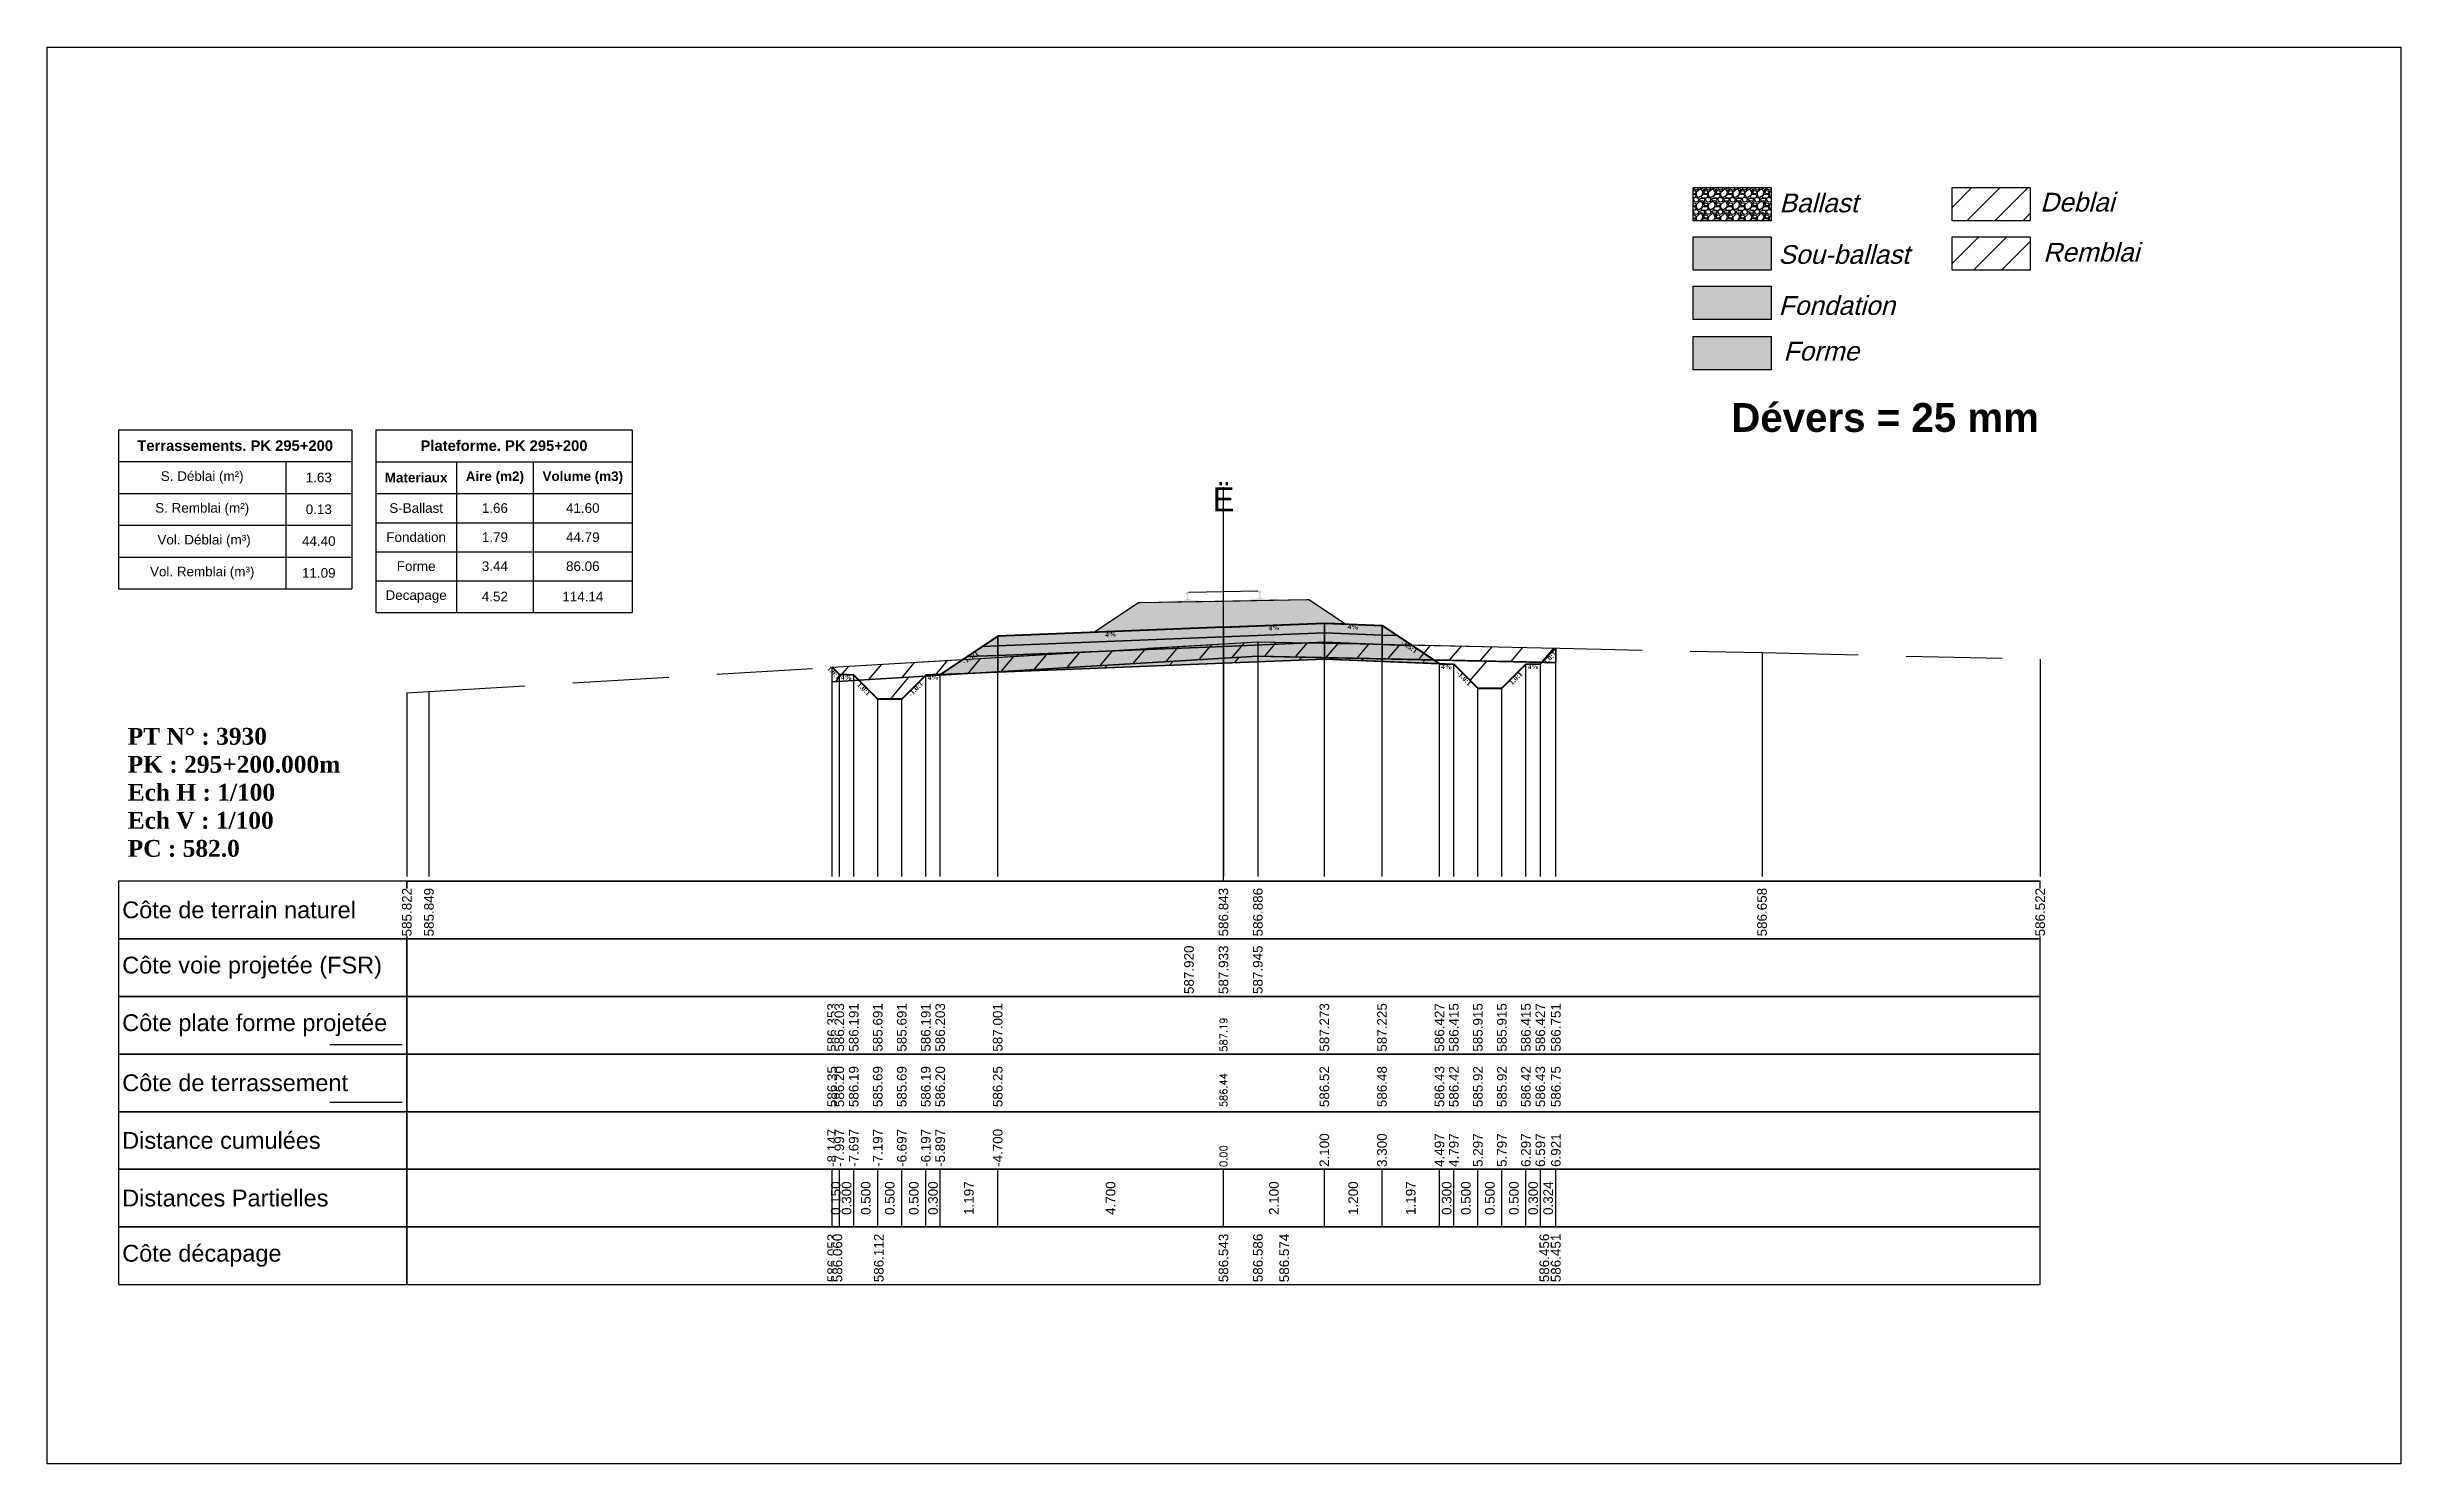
# Model space of a CAD drawing. Header units: millimetres. Extents: x 2762 to 3076, y 916 to 3305.
# Drawn here: x 2873.89 to 2922.89, y 1872.55 to 1902.05 of the extents above; entities that cross this region are included whole.
import ezdxf

# ---------------------------------------------------------------- set-up
doc = ezdxf.new("R2010")
doc.units = ezdxf.units.MM
doc.header["$LTSCALE"] = 2
doc.linetypes.add('CACHE', pattern=[9.525, 6.35, -3.175])
doc.linetypes.add('DASHED', pattern=[0.75, 0.5, -0.25])
for name, color, linetype in [('C-ANNO-TABL', 1, 'Continuous'), ('C-ANNO-TABL-TEXT', 150, 'Continuous'), ('C-ANNO-TABL-TITL', 150, 'Continuous'), ('C-ANNO-TABL-TTBL', 5, 'Continuous'), ('C-ROAD-CORR', 5, 'Continuous'), ('C-ROAD-SCTN', 7, 'Continuous')]:
    doc.layers.add(name, color=color, linetype=linetype)
doc.styles.add('ARIAL', font='arial.ttf')
doc.styles.add('C3D_Etiquette', font='romans.shx')
doc.styles.add('C3D_Profil_Travers', font='romans.shx')
doc.styles.get("Standard").update_dxf_attribs({"font": 'arial.ttf'})

msp = doc.modelspace()

# ---------------------------------------------------------------- texts
at = {"insert": (2908.949, 1894.638), "char_height": 0.6, "attachment_point": 1}
msp.add_mtext_dynamic_manual_height_columns('{\\fArial|b1|i0|c0|p34;Dévers = 25 mm}', width=8.82587, gutter_width=1.25, heights=[0], dxfattribs=at)
at = {"color": 7, "linetype": 'Continuous', "lineweight": -3}
for s, insert, char_height, attachment_point, style in [('{\\fWingdings|b0|i0|c2|p0;Ë}', (2898.38, 1892.384), 0.5, 8, 'C3D_Profil_Travers'), ('{\\fTimes New Roman|b1|i0|c0|p18;PT N° : 3930\\PPK : 295+200.000m\\PEch H : 1/100\\PEch V : 1/100\\PPC : 582.0}', (2875.568, 1885.184), 0.35, 7, 'C3D_Profil_Travers'), ('{\\fArial|b0|i0|c0|p34;Côte de terrain naturel}', (2875.454, 1884.084), 0.35, 4, 'C3D_Etiquette'), ('{\\fArial|b0|i0|c0|p34;Côte plate forme projetée}', (2875.454, 1881.684), 0.35, 4, 'C3D_Etiquette'), ('{\\fArial|b0|i0|c0|p34;Côte de terrassement}', (2875.454, 1880.484), 0.35, 4, 'C3D_Etiquette'), ('{\\fArial|b0|i0|c0|p34;Distance cumulées}', (2875.454, 1879.284), 0.35, 4, 'C3D_Etiquette'), ('{\\fArial|b0|i0|c0|p34;Distances Partielles}', (2875.454, 1878.084), 0.35, 4, 'C3D_Etiquette'), ('{\\fArial|b0|i0|c0|p34;Côte décapage}', (2875.454, 1876.884), 0.35, 4, 'C3D_Etiquette')]:
    msp.add_mtext(s, dxfattribs=dict(at, insert=insert, char_height=char_height, attachment_point=attachment_point, style=style))
at = {"color": 7, "linetype": 'Continuous', "lineweight": -3, "char_height": 0.1, "attachment_point": 2, "style": 'C3D_Etiquette'}
for s, insert, width, rotation in [('{\\fTimes New Roman|b1|i0|c0|p18;4%}', (2899.43, 1890.011), 0.37094, 2.2906), ('{\\fTimes New Roman|b1|i0|c0|p18;4%}', (2901.079, 1890.029), 0.42071, 357.7094), ('{\\fTimes New Roman|b1|i0|c0|p18;-1.5:1}', (2893.083, 1889.383), 0.34598, 33.6901), ('{\\fTimes New Roman|b1|i0|c0|p18;4%}', (2896.03, 1889.875), 0.42071, 2.2906), ('{\\fTimes New Roman|b1|i0|c0|p18;-1.5:1}', (2902.276, 1889.607), 0.34598, 326.3099), ('{\\fTimes New Roman|b1|i0|c0|p18;1.0:1}', (2905.141, 1889.37), 0.29001, 45), ('{\\fTimes New Roman|b1|i0|c0|p18;1.0:1}', (2890.305, 1889.059), 0.29001, 315), ('{\\fTimes New Roman|b1|i0|c0|p18;4%}', (2890.533, 1888.977), 0.37094, 357.7094), ('{\\fTimes New Roman|b1|i0|c0|p18;4%}', (2892.333, 1888.977), 0.42071, 2.2906), ('{\\fTimes New Roman|b1|i0|c0|p18;4%}', (2903.026, 1889.201), 0.42071, 357.7094), ('{\\fTimes New Roman|b1|i0|c0|p18;-1.0:1}', (2903.424, 1888.946), 0.34598, 315), ('{\\fTimes New Roman|b1|i0|c0|p18;1.0:1}', (2904.429, 1888.946), 0.29001, 45), ('{\\fTimes New Roman|b1|i0|c0|p18;4%}', (2904.827, 1889.201), 0.37094, 2.2906), ('{\\fTimes New Roman|b1|i0|c0|p18;1.0:1}', (2890.93, 1888.722), 0.29001, 315), ('{\\fTimes New Roman|b1|i0|c0|p18;-1.0:1}', (2891.936, 1888.722), 0.34598, 45)]:
    msp.add_mtext(s, dxfattribs=dict(at, insert=insert, width=width, rotation=rotation))
at = {"color": 7, "linetype": 'Continuous', "lineweight": -3, "insert": (2875.454, 1882.884), "char_height": 0.35, "attachment_point": 4}
msp.add_mtext('{\\fArial|b0|i0|c0|p34;Côte voie projetée (FSR)}', dxfattribs=at)
at = {"color": 7, "linetype": 'Continuous', "lineweight": -3, "rotation": 90, "style": 'C3D_Profil_Travers'}
for s, insert, char_height, attachment_point in [('587.19', (2898.38, 1881.134), 0.15, 4), ('{\\fArial|b0|i0|c0|p34;586.35}', (2890.233, 1879.979), 0.2, 4), ('{\\fArial|b0|i0|c0|p34;586.20}', (2890.383, 1879.979), 0.2, 4), ('{\\fArial|b0|i0|c0|p34;586.19}', (2890.683, 1879.979), 0.2, 4), ('{\\fArial|b0|i0|c0|p34;585.69}', (2891.183, 1879.979), 0.2, 4), ('{\\fArial|b0|i0|c0|p34;585.69}', (2891.683, 1879.979), 0.2, 4), ('{\\fArial|b0|i0|c0|p34;586.19}', (2892.183, 1879.979), 0.2, 4), ('{\\fArial|b0|i0|c0|p34;586.20}', (2892.483, 1879.979), 0.2, 4), ('{\\fArial|b0|i0|c0|p34;586.25}', (2893.68, 1879.979), 0.2, 4), ('586.44', (2898.38, 1879.979), 0.15, 4), ('{\\fArial|b0|i0|c0|p34;586.52}', (2900.48, 1879.979), 0.2, 4), ('{\\fArial|b0|i0|c0|p34;586.48}', (2901.68, 1879.979), 0.2, 4), ('{\\fArial|b0|i0|c0|p34;586.43}', (2902.876, 1879.979), 0.2, 4), ('{\\fArial|b0|i0|c0|p34;586.42}', (2903.176, 1879.979), 0.2, 4), ('{\\fArial|b0|i0|c0|p34;585.92}', (2903.676, 1879.979), 0.2, 4), ('{\\fArial|b0|i0|c0|p34;585.92}', (2904.176, 1879.979), 0.2, 4), ('{\\fArial|b0|i0|c0|p34;586.42}', (2904.676, 1879.979), 0.2, 4), ('{\\fArial|b0|i0|c0|p34;586.43}', (2904.976, 1879.979), 0.2, 4), ('{\\fArial|b0|i0|c0|p34;586.75}', (2905.3, 1879.979), 0.2, 4), ('0.00', (2898.38, 1878.734), 0.15, 4), ('{\\fArial|b0|i0|c0|p34;0.150}', (2890.308, 1878.084), 0.2, 5), ('{\\fArial|b0|i0|c0|p34;0.300}', (2890.533, 1878.084), 0.2, 5), ('{\\fArial|b0|i0|c0|p34;0.500}', (2890.933, 1878.084), 0.2, 5), ('{\\fArial|b0|i0|c0|p34;0.500}', (2891.433, 1878.084), 0.2, 5), ('{\\fArial|b0|i0|c0|p34;0.500}', (2891.933, 1878.084), 0.2, 5), ('{\\fArial|b0|i0|c0|p34;0.300}', (2892.333, 1878.084), 0.2, 5), ('{\\fArial|b0|i0|c0|p34;1.197}', (2893.081, 1878.084), 0.2, 5), ('{\\fArial|b0|i0|c0|p34;4.700}', (2896.03, 1878.084), 0.2, 5), ('{\\fArial|b0|i0|c0|p34;2.100}', (2899.43, 1878.084), 0.2, 5), ('{\\fArial|b0|i0|c0|p34;1.200}', (2901.08, 1878.084), 0.2, 5), ('{\\fArial|b0|i0|c0|p34;1.197}', (2902.278, 1878.084), 0.2, 5), ('{\\fArial|b0|i0|c0|p34;0.300}', (2903.026, 1878.084), 0.2, 5), ('{\\fArial|b0|i0|c0|p34;0.500}', (2903.426, 1878.084), 0.2, 5), ('{\\fArial|b0|i0|c0|p34;0.500}', (2903.926, 1878.084), 0.2, 5), ('{\\fArial|b0|i0|c0|p34;0.500}', (2904.426, 1878.084), 0.2, 5), ('{\\fArial|b0|i0|c0|p34;0.300}', (2904.826, 1878.084), 0.2, 5), ('{\\fArial|b0|i0|c0|p34;0.324}', (2905.138, 1878.084), 0.2, 5)]:
    msp.add_mtext(s, dxfattribs=dict(at, insert=insert, char_height=char_height, attachment_point=attachment_point))
at = {"layer": 'C-ANNO-TABL-TEXT', "color": 7, "style": 'ARIAL', "oblique": 15}
for s, p in [('Ballast', (2909.949, 1898.61)), ('Deblai', (2915.379, 1898.626)), ('Sou-ballast', (2909.929, 1897.537)), ('Remblai', (2915.443, 1897.584)), ('Fondation', (2909.934, 1896.474)), ('Forme', (2910.034, 1895.524))]:
    msp.add_text(s, height=0.39, dxfattribs=at).set_placement(p)
at = {"layer": 'C-ANNO-TABL-TEXT', "color": 7, "linetype": 'Continuous', "lineweight": -3, "char_height": 0.2, "attachment_point": 5, "style": 'ARIAL'}
for s, insert in [('{\\fArial|b0|i0|c0|p34;\\C7;1.63}', (2879.546, 1893.088)), ('{\\fArial|b0|i0|c0|p34;\\C7;0.13}', (2879.546, 1892.426)), ('{\\fArial|b0|i0|c0|p34;\\C7;S-Ballast}', (2881.573, 1892.451)), ('{\\fArial|b0|i0|c0|p34;\\C7;1.66}', (2883.212, 1892.451)), ('{\\C18;\\c0;41.60}', (2885.042, 1892.451)), ('{\\fArial|b0|i0|c0|p34;\\C7;Fondation}', (2881.573, 1891.845)), ('{\\fArial|b0|i0|c0|p34;\\C7;1.79}', (2883.212, 1891.845)), ('{\\C18;\\c0;44.79}', (2885.042, 1891.845)), ('{\\fArial|b0|i0|c0|p34;\\C7;44.40}', (2879.546, 1891.764)), ('{\\fArial|b0|i0|c0|p34;\\C7;11.09}', (2879.546, 1891.101)), ('{\\fArial|b0|i0|c0|p34;\\C7;Forme}', (2881.573, 1891.241)), ('{\\fArial|b0|i0|c0|p34;\\C7;3.44}', (2883.212, 1891.241)), ('{\\C18;\\c0;86.06}', (2885.042, 1891.241)), ('{\\fArial|b0|i0|c0|p34;\\C7;Decapage}', (2881.573, 1890.609)), ('{\\fArial|b0|i0|c0|p34;\\C7;4.52}', (2883.212, 1890.609)), ('{\\C18;\\c0;114.14}', (2885.042, 1890.609))]:
    msp.add_mtext(s, dxfattribs=dict(at, insert=insert))
at = {"layer": 'C-ANNO-TABL-TITL', "color": 7, "linetype": 'Continuous', "lineweight": -3, "attachment_point": 5, "style": 'ARIAL'}
for s, insert, char_height in [('{\\fArial|b1|i0|c0|p34;\\C7;Terrassements. PK 295+200}', (2877.805, 1893.751), 0.22), ('{\\fArial|b1|i0|c0|p34;\\C18;\\c0;Plateforme. PK 295+200}', (2883.402, 1893.75), 0.22), ('{\\fArial|b0|i0|c0|p34;\\C7;S. Déblai (m²) }', (2877.119, 1893.088), 0.2), ('{\\fArial|b1|i0|c0|p34;\\C7;Materiaux   }', (2881.573, 1893.085), 0.2), ('{\\fArial|b1|i0|c0|p34;\\C7;Aire (m2)}', (2883.212, 1893.085), 0.2), ('{\\fArial|b1|i0|c0|p34;\\C7;Volume (m3)}', (2885.042, 1893.085), 0.2), ('{\\fArial|b0|i0|c0|p34;\\C7;S. Remblai (m²) }', (2877.119, 1892.426), 0.2), ('{\\fArial|b0|i0|c0|p34;\\C7; Vol. Déblai (m³) }', (2877.119, 1891.764), 0.2), ('{\\fArial|b0|i0|c0|p34;\\C7;Vol. Remblai (m³)}', (2877.119, 1891.101), 0.2)]:
    msp.add_mtext(s, dxfattribs=dict(at, insert=insert, char_height=char_height))

# ---------------------------------------------------------------- hatches: boundary and pattern name
h = msp.add_hatch(color=11)
h.dxf.hatch_style = 1
h.paths.add_polyline_path([(2909.781, 1898.096), (2908.155, 1898.096), (2908.155, 1897.404), (2909.781, 1897.404)])
h = msp.add_hatch(color=30)
h.dxf.hatch_style = 1
h.paths.add_polyline_path([(2909.781, 1897.069), (2908.155, 1897.069), (2908.155, 1896.377), (2909.781, 1896.377)])
h = msp.add_hatch(color=83)
h.dxf.hatch_style = 1
h.paths.add_polyline_path([(2909.781, 1896.023), (2908.155, 1896.023), (2908.155, 1895.331), (2909.781, 1895.331)])
at = {"linetype": 'Continuous', "lineweight": -3}
h = msp.add_hatch(dxfattribs=at)
h.set_pattern_fill('GRAVEL', color=252, scale=0.009, style=0)
h.set_pattern_definition([(228.0128, (2895.843941, 1890.093535), (-1.8288, -2.0574), [0.030755, -3.0447435]), (184.96974, (2895.823367, 1890.070675), (2.743199999, 0.228600013), [0.0527764, -5.2248644]), (132.51045, (2895.77079, 1890.066103), (2.286, -2.5146), [0.0372133, -3.684125]), (267.2737, (2895.681635, 1890.008953), (0.2286, 4.572), [0.0480604, -4.7579794]), (292.83365, (2895.679349, 1889.960947), (-1.143, 2.7432), [0.047127, -4.6655827]), (357.2737, (2895.697637, 1889.917513), (-4.572, 0.2286), [0.0480604, -4.7579794]), (37.69424, (2895.7456434, 1889.915227), (-2.9718, -2.286), [0.0635574, -6.2921804]), (72.25533, (2895.795935, 1889.954089), (1.6002, 5.0292), [0.0600048, -5.940473]), (121.42957, (2895.814223, 1890.011239), (-1.8288, 2.9718), [0.048223, -4.774099]), (175.23636, (2895.789077, 1890.052387), (2.5146, -0.2286), [0.055054, -2.697654]), (222.39744, (2895.7342134, 1890.0569594), (-2.7432, -2.5146), [0.071197, -7.0485095]), (138.81407, (2895.90795, 1890.006667), (-1.6002, 1.3716), [0.0243004, -2.405751]), (171.46923, (2895.889661, 1890.022669), (2.9718, -0.4572), [0.0462314, -4.5769175]), (225, (2895.84394, 1890.02953), (-3e-17, -0.2286), [0.032329, -0.29096]), (203.1986, (2895.82794, 1890.05696), (1.143, 0.4572), [0.01741, -1.723556]), (291.8014, (2895.811937, 1890.0501), (-0.2286, 0.6858), [0.024621, -1.206428]), (30.9638, (2895.82108, 1890.02724), (0.6858, 0.4572), [0.039989, -1.292967]), (161.565, (2895.85537, 1890.047815), (0.4572, -0.2286), [0.028916, -0.693981]), (16.38954, (2895.67935, 1890.050101), (2.286, 0.6858), [0.040508, -4.0102944]), (70.34618, (2895.718211, 1890.061531), (-0.9144, -2.5146), [0.033984, -3.3643994]), (293.1986, (2895.85537, 1890.093535), (-0.4572, 1.143), [0.034819, -1.7061465]), (343.61046, (2895.869087, 1890.061531), (-2.286, 0.6858), [0.040508, -4.0102944]), (339.44395, (2895.67935, 1889.90837), (-1.143, 0.4572), [0.039063, -1.914096]), (294.77514, (2895.715925, 1889.894653), (-1.143, 2.5146), [0.0327305, -3.2403234]), (66.8014, (2895.857657, 1889.864935), (0.4572, 1.143), [0.034819, -1.7061465]), (17.35402, (2895.871373, 1889.89694), (-2.9718, -0.9144), [0.0383204, -3.793714]), (69.44395, (2895.745643, 1889.864935), (-0.4572, -1.143), [0.0195316, -1.933628]), (101.3099, (2895.84394, 1889.864935), (-0.2286, 0.9144), [0.011656, -1.1539795]), (165.9638, (2895.841655, 1889.876365), (0.6858, -0.2286), [0.047127, -0.895415]), (186.009, (2895.795935, 1889.887795), (2.286, 0.2286), [0.043674, -4.323723]), (303.69, (2895.82108, 1890.00667), (-0.2286, 0.4572), [0.032969, -0.79126]), (353.15723, (2895.839369, 1889.979235), (3.8862, -0.4572), [0.05756, -5.698441]), (60.9454, (2895.89652, 1889.972377), (-0.9144, -1.6002), [0.023536, -2.330045]), (90, (2895.90795, 1889.99295), (-0.2286, 0.2286), [0.013716, -0.214884]), (120.25644, (2895.791363, 1889.894653), (0.9144, -1.6002), [0.031758, -3.1440547]), (48.0128, (2895.775361, 1889.922085), (1.8288, 2.0574), [0.06151, -3.0139886]), (0, (2895.8165, 1889.9678), (0.2286, 0.2286), [0.059436, -0.169164]), (325.30485, (2895.875945, 1889.967805), (2.286, -1.6002), [0.036145, -3.5783385]), (254.0546, (2895.905663, 1889.94723), (-0.2286, -0.9144), [0.033285, -1.6309485]), (207.64598, (2895.896519, 1889.915227), (-4.3434, -2.286), [0.054193, -5.365122]), (175.42608, (2895.848513, 1889.890081), (-2.9718, 0.2286), [0.0573327, -5.675926])])
h.paths.add_polyline_path([(2895.679, 1889.865), (2896.608, 1890.484), (2896.652, 1890.484), (2900.114, 1890.545), (2900.158, 1890.545), (2900.916, 1890.04), (2900.48, 1890.057)])
msp.add_hatch(color=254, dxfattribs=at).paths.add_polyline_path([(2897.169, 1890.312), (2897.166, 1890.497), (2897.28, 1890.52), (2897.628, 1890.526), (2897.628, 1890.531), (2897.554, 1890.53), (2897.554, 1890.54), (2897.555, 1890.541), (2897.556, 1890.542), (2897.558, 1890.542), (2897.578, 1890.544), (2897.581, 1890.544), (2897.584, 1890.546), (2897.612, 1890.557), (2897.614, 1890.558), (2897.615, 1890.559), (2897.616, 1890.561), (2897.617, 1890.565), (2897.618, 1890.572), (2897.619, 1890.581), (2897.62, 1890.592), (2897.62, 1890.615), (2897.619, 1890.631), (2897.618, 1890.638), (2897.617, 1890.644), (2897.616, 1890.648), (2897.616, 1890.65), (2897.615, 1890.653), (2897.614, 1890.655), (2897.613, 1890.656), (2897.612, 1890.658), (2897.61, 1890.658), (2897.595, 1890.664), (2897.592, 1890.665), (2897.592, 1890.666), (2897.591, 1890.668), (2897.591, 1890.67), (2897.591, 1890.688), (2897.591, 1890.693), (2897.592, 1890.695), (2897.594, 1890.697), (2897.596, 1890.699), (2897.599, 1890.7), (2897.6, 1890.701), (2897.604, 1890.702), (2897.608, 1890.702), (2897.611, 1890.703), (2897.615, 1890.703), (2897.62, 1890.703), (2897.623, 1890.703), (2897.626, 1890.703), (2897.63, 1890.703), (2897.633, 1890.703), (2897.637, 1890.703), (2897.642, 1890.703), (2897.645, 1890.703), (2897.649, 1890.703), (2897.653, 1890.702), (2897.654, 1890.701), (2897.656, 1890.7), (2897.659, 1890.699), (2897.661, 1890.696), (2897.662, 1890.694), (2897.663, 1890.69), (2897.663, 1890.672), (2897.663, 1890.669), (2897.662, 1890.667), (2897.662, 1890.667), (2897.659, 1890.665), (2897.644, 1890.659), (2897.643, 1890.658), (2897.641, 1890.657), (2897.64, 1890.655), (2897.64, 1890.654), (2897.639, 1890.65), (2897.638, 1890.648), (2897.638, 1890.644), (2897.637, 1890.638), (2897.637, 1890.632), (2897.636, 1890.616), (2897.637, 1890.592), (2897.638, 1890.581), (2897.639, 1890.572), (2897.641, 1890.565), (2897.642, 1890.561), (2897.642, 1890.56), (2897.644, 1890.559), (2897.646, 1890.557), (2897.674, 1890.547), (2897.677, 1890.546), (2897.681, 1890.546), (2897.701, 1890.545), (2897.702, 1890.544), (2897.703, 1890.543), (2897.704, 1890.542), (2897.704, 1890.533), (2897.63, 1890.531), (2897.63, 1890.526), (2897.834, 1890.529), (2897.966, 1890.501), (2898.8, 1890.515), (2898.931, 1890.549), (2899.135, 1890.552), (2899.135, 1890.558), (2899.061, 1890.556), (2899.061, 1890.566), (2899.062, 1890.567), (2899.063, 1890.568), (2899.064, 1890.568), (2899.084, 1890.57), (2899.088, 1890.571), (2899.091, 1890.572), (2899.119, 1890.583), (2899.121, 1890.584), (2899.122, 1890.586), (2899.123, 1890.587), (2899.124, 1890.591), (2899.125, 1890.598), (2899.126, 1890.607), (2899.127, 1890.618), (2899.126, 1890.642), (2899.125, 1890.657), (2899.125, 1890.664), (2899.124, 1890.67), (2899.123, 1890.674), (2899.123, 1890.676), (2899.122, 1890.68), (2899.121, 1890.681), (2899.12, 1890.683), (2899.118, 1890.684), (2899.117, 1890.685), (2899.102, 1890.69), (2899.099, 1890.692), (2899.098, 1890.693), (2899.098, 1890.694), (2899.098, 1890.697), (2899.097, 1890.715), (2899.098, 1890.719), (2899.099, 1890.721), (2899.101, 1890.724), (2899.103, 1890.725), (2899.106, 1890.727), (2899.107, 1890.727), (2899.11, 1890.728), (2899.114, 1890.729), (2899.118, 1890.729), (2899.122, 1890.729), (2899.127, 1890.729), (2899.13, 1890.729), (2899.133, 1890.73), (2899.136, 1890.73), (2899.14, 1890.73), (2899.144, 1890.73), (2899.149, 1890.729), (2899.152, 1890.729), (2899.156, 1890.729), (2899.16, 1890.728), (2899.161, 1890.728), (2899.163, 1890.726), (2899.165, 1890.725), (2899.168, 1890.723), (2899.169, 1890.72), (2899.169, 1890.716), (2899.17, 1890.698), (2899.17, 1890.695), (2899.169, 1890.694), (2899.169, 1890.693), (2899.166, 1890.691), (2899.151, 1890.685), (2899.149, 1890.685), (2899.148, 1890.683), (2899.147, 1890.682), (2899.146, 1890.68), (2899.146, 1890.677), (2899.145, 1890.675), (2899.144, 1890.67), (2899.144, 1890.664), (2899.143, 1890.658), (2899.143, 1890.642), (2899.143, 1890.618), (2899.145, 1890.608), (2899.146, 1890.599), (2899.147, 1890.592), (2899.148, 1890.587), (2899.149, 1890.586), (2899.15, 1890.585), (2899.153, 1890.584), (2899.181, 1890.574), (2899.184, 1890.572), (2899.187, 1890.572), (2899.207, 1890.571), (2899.209, 1890.57), (2899.21, 1890.57), (2899.211, 1890.569), (2899.211, 1890.559), (2899.137, 1890.558), (2899.137, 1890.552), (2899.485, 1890.558), (2899.6, 1890.539), (2899.604, 1890.354)])
h = msp.add_hatch(color=11, dxfattribs=at)
h.paths.add_polyline_path([(2901.68, 1889.809), (2901.68, 1890.009), (2901.999, 1889.796)])
h.paths.add_polyline_path([(2900.48, 1889.857), (2900.48, 1890.057), (2901.68, 1890.009), (2901.68, 1889.809)])
h.paths.add_polyline_path([(2898.38, 1889.773), (2898.38, 1889.973), (2900.48, 1890.057), (2900.48, 1889.857)])
h.paths.add_polyline_path([(2893.68, 1889.585), (2893.68, 1889.785), (2898.38, 1889.973), (2898.38, 1889.773)])
h.paths.add_polyline_path([(2893.36, 1889.572), (2893.68, 1889.785), (2893.68, 1889.585)])
h = msp.add_hatch(dxfattribs=at)
h.set_pattern_fill('_U', color=150, scale=0.5, angle=50, style=0, pattern_type=0)
h.set_pattern_definition([(50, (2905.0068, 1889.24145), (-0.383022, 0.321394), [])])
h.paths.add_polyline_path([(2905.007, 1889.241), (2905.3, 1889.535), (2905.3, 1889.235), (2905.292, 1889.235)])
h.paths.add_polyline_path([(2902.292, 1889.601), (2905.3, 1889.535), (2905.007, 1889.241), (2902.757, 1889.29)])
h.paths.add_polyline_path([(2892.161, 1888.953), (2892.183, 1888.975), (2892.483, 1888.987), (2892.953, 1889.301), (2899.097, 1889.67), (2902.292, 1889.601), (2902.757, 1889.29), (2899.097, 1889.37)])
h.paths.add_polyline_path([(2890.233, 1889.137), (2892.953, 1889.301), (2892.483, 1888.987), (2892.183, 1888.975), (2892.161, 1888.953), (2890.787, 1888.871), (2890.683, 1888.975), (2890.383, 1888.987)])
h.paths.add_polyline_path([(2890.233, 1888.837), (2890.233, 1889.137), (2890.383, 1888.987), (2890.683, 1888.975), (2890.787, 1888.871), (2890.234, 1888.837)])
h = msp.add_hatch(dxfattribs=at)
h.set_pattern_fill('_U', color=3, angle=50, style=0, pattern_type=0)
h.set_pattern_definition([(50, (2905.0068, 1889.2414), (-0.766044, 0.64279), [])])
h.paths.add_polyline_path([(2905.007, 1889.241), (2905.3, 1889.535), (2905.3, 1889.235), (2905.292, 1889.235)])
h.paths.add_polyline_path([(2892.161, 1888.953), (2892.183, 1888.975), (2893.205, 1889.016)])
h.paths.add_polyline_path([(2890.233, 1888.837), (2890.233, 1889.137), (2890.383, 1888.987), (2890.683, 1888.975), (2890.787, 1888.871), (2890.234, 1888.837)])
h = msp.add_hatch(color=83, dxfattribs=at)
h.paths.add_polyline_path([(2901.68, 1889.259), (2901.68, 1889.609), (2902.318, 1889.583), (2902.876, 1889.211)])
h.paths.add_polyline_path([(2900.48, 1889.307), (2900.48, 1889.657), (2901.68, 1889.609), (2901.68, 1889.259)])
h.paths.add_polyline_path([(2898.38, 1889.223), (2898.38, 1889.573), (2900.48, 1889.657), (2900.48, 1889.307)])
h.paths.add_polyline_path([(2893.68, 1889.035), (2893.68, 1889.385), (2898.38, 1889.573), (2898.38, 1889.223)])
h.paths.add_polyline_path([(2892.483, 1888.987), (2893.041, 1889.359), (2893.68, 1889.385), (2893.68, 1889.035)])
h = msp.add_hatch(color=30, dxfattribs=at)
h.paths.add_polyline_path([(2901.68, 1889.609), (2901.68, 1889.809), (2901.999, 1889.796), (2902.318, 1889.583)])
h.paths.add_polyline_path([(2900.48, 1889.657), (2900.48, 1889.857), (2901.68, 1889.809), (2901.68, 1889.609)])
h.paths.add_polyline_path([(2898.38, 1889.573), (2898.38, 1889.773), (2900.48, 1889.857), (2900.48, 1889.657)])
h.paths.add_polyline_path([(2893.68, 1889.385), (2893.68, 1889.585), (2898.38, 1889.773), (2898.38, 1889.573)])
h.paths.add_polyline_path([(2893.041, 1889.359), (2893.36, 1889.572), (2893.68, 1889.585), (2893.68, 1889.385)])
h = msp.add_hatch(dxfattribs=at)
h.set_pattern_fill('_U', color=1, angle=50, style=0, pattern_type=0)
h.set_pattern_definition([(50, (2893.205, 1889.016), (-0.766044, 0.64279), [])])
h.paths.add_polyline_path([(2893.205, 1889.016), (2899.097, 1889.37), (2905.007, 1889.241), (2904.976, 1889.211), (2904.676, 1889.199), (2904.176, 1888.699), (2903.676, 1888.699), (2903.176, 1889.199), (2900.48, 1889.307)])
h.paths.add_polyline_path([(2890.787, 1888.871), (2892.161, 1888.953), (2891.683, 1888.475), (2891.183, 1888.475)])

# ---------------------------------------------------------------- linework, layer by layer
for p, q in [((2908.155, 1899.123), (2909.781, 1899.123)), ((2908.155, 1898.431), (2908.155, 1899.123)), ((2909.781, 1899.123), (2909.781, 1898.431)), ((2913.548, 1899.123), (2915.174, 1899.123)), ((2913.548, 1898.431), (2913.548, 1899.123)), ((2915.174, 1899.123), (2915.174, 1898.431)), ((2909.781, 1898.431), (2908.155, 1898.431)), ((2915.174, 1898.431), (2913.548, 1898.431)), ((2908.155, 1898.096), (2909.781, 1898.096)), ((2908.155, 1897.404), (2908.155, 1898.096)), ((2909.781, 1898.096), (2909.781, 1897.404)), ((2913.548, 1898.096), (2915.174, 1898.096)), ((2913.548, 1897.404), (2913.548, 1898.096)), ((2915.174, 1898.096), (2915.174, 1897.404)), ((2909.781, 1897.404), (2908.155, 1897.404)), ((2915.174, 1897.404), (2913.548, 1897.404)), ((2908.155, 1897.069), (2909.781, 1897.069)), ((2908.155, 1896.377), (2908.155, 1897.069)), ((2909.781, 1897.069), (2909.781, 1896.377)), ((2909.781, 1896.377), (2908.155, 1896.377)), ((2908.155, 1896.023), (2909.781, 1896.023)), ((2908.155, 1895.331), (2908.155, 1896.023)), ((2909.781, 1896.023), (2909.781, 1895.331)), ((2909.781, 1895.331), (2908.155, 1895.331))]:
    msp.add_line(p, q)
at = {"linetype": 'Continuous'}
for p, q in [((2908.158, 1899.077), (2908.155, 1899.078)), ((2908.155, 1899.075), (2908.158, 1899.077)), ((2908.195, 1899.048), (2908.155, 1899.055)), ((2908.155, 1899.009), (2908.205, 1899.003)), ((2908.155, 1898.988), (2908.181, 1898.988)), ((2908.207, 1898.924), (2908.155, 1898.896)), ((2908.158, 1898.823), (2908.155, 1898.824)), ((2908.155, 1898.821), (2908.158, 1898.823)), ((2908.195, 1898.794), (2908.155, 1898.801)), ((2908.155, 1898.755), (2908.205, 1898.749)), ((2908.159, 1898.874), (2908.174, 1898.839)), ((2908.16, 1898.874), (2908.176, 1898.91)), ((2908.161, 1899.123), (2908.174, 1899.093)), ((2908.173, 1899.093), (2908.216, 1899.08)), ((2908.173, 1898.839), (2908.216, 1898.826)), ((2908.176, 1898.91), (2908.217, 1898.923)), ((2908.18, 1898.991), (2908.214, 1898.968)), ((2908.218, 1899.033), (2908.197, 1899.05)), ((2908.218, 1898.779), (2908.197, 1898.796)), ((2908.204, 1898.993), (2908.217, 1899.016)), ((2908.214, 1898.965), (2908.204, 1898.93)), ((2908.204, 1898.739), (2908.217, 1898.762)), ((2908.216, 1899.08), (2908.26, 1899.093)), ((2908.216, 1898.921), (2908.257, 1898.906)), ((2908.216, 1898.826), (2908.26, 1898.839)), ((2908.219, 1899.034), (2908.217, 1898.981)), ((2908.217, 1899.016), (2908.217, 1899.031)), ((2908.217, 1898.981), (2908.237, 1898.933)), ((2908.219, 1898.78), (2908.217, 1898.727)), ((2908.217, 1898.762), (2908.217, 1898.777)), ((2908.284, 1899.08), (2908.225, 1899.027)), ((2908.284, 1898.826), (2908.225, 1898.773)), ((2908.237, 1898.93), (2908.29, 1898.927)), ((2908.256, 1898.908), (2908.271, 1898.875)), ((2908.26, 1899.092), (2908.271, 1899.123)), ((2908.26, 1898.838), (2908.273, 1898.874)), ((2908.337, 1899.08), (2908.276, 1899.085)), ((2908.337, 1898.826), (2908.276, 1898.831)), ((2908.317, 1898.844), (2908.289, 1898.874)), ((2908.29, 1898.93), (2908.346, 1898.973)), ((2908.29, 1898.874), (2908.298, 1898.894)), ((2908.317, 1899.098), (2908.293, 1899.123)), ((2908.346, 1898.894), (2908.298, 1898.889)), ((2908.36, 1899.103), (2908.302, 1899.098)), ((2908.36, 1898.849), (2908.302, 1898.844)), ((2908.324, 1898.937), (2908.369, 1898.988)), ((2908.343, 1898.908), (2908.325, 1898.938)), ((2908.364, 1899.035), (2908.336, 1899.081)), ((2908.364, 1898.781), (2908.336, 1898.827)), ((2908.405, 1898.904), (2908.341, 1898.909)), ((2908.346, 1898.973), (2908.366, 1899.037)), ((2908.397, 1898.887), (2908.346, 1898.899)), ((2908.346, 1898.719), (2908.366, 1898.783)), ((2908.363, 1899.08), (2908.373, 1899.055)), ((2908.363, 1898.826), (2908.373, 1898.801)), ((2908.382, 1899.088), (2908.364, 1899.08)), ((2908.382, 1898.834), (2908.364, 1898.826)), ((2908.369, 1898.988), (2908.435, 1898.988)), ((2908.374, 1899.054), (2908.412, 1899.077)), ((2908.399, 1899.057), (2908.374, 1899.031)), ((2908.374, 1899.031), (2908.394, 1899.001)), ((2908.374, 1898.8), (2908.412, 1898.823)), ((2908.399, 1898.803), (2908.374, 1898.777)), ((2908.374, 1898.777), (2908.394, 1898.747)), ((2908.394, 1899.123), (2908.376, 1899.103)), ((2908.399, 1898.875), (2908.376, 1898.849)), ((2908.412, 1899.077), (2908.381, 1899.087)), ((2908.412, 1898.823), (2908.381, 1898.833)), ((2908.395, 1899.011), (2908.459, 1899.003)), ((2908.395, 1898.757), (2908.459, 1898.749)), ((2908.399, 1898.874), (2908.397, 1898.887)), ((2908.449, 1899.048), (2908.399, 1899.056)), ((2908.449, 1898.794), (2908.399, 1898.802)), ((2908.461, 1898.924), (2908.408, 1898.896)), ((2908.413, 1898.874), (2908.428, 1898.839)), ((2908.414, 1898.874), (2908.43, 1898.91)), ((2908.415, 1899.123), (2908.428, 1899.093)), ((2908.427, 1899.093), (2908.47, 1899.08)), ((2908.427, 1898.839), (2908.47, 1898.826)), ((2908.43, 1898.91), (2908.471, 1898.923)), ((2908.434, 1898.991), (2908.468, 1898.968)), ((2908.472, 1899.033), (2908.451, 1899.05)), ((2908.472, 1898.779), (2908.451, 1898.796)), ((2908.458, 1898.993), (2908.471, 1899.016)), ((2908.468, 1898.965), (2908.458, 1898.93)), ((2908.458, 1898.739), (2908.471, 1898.762)), ((2908.47, 1899.08), (2908.514, 1899.093)), ((2908.47, 1898.921), (2908.511, 1898.906)), ((2908.47, 1898.826), (2908.514, 1898.839)), ((2908.473, 1899.034), (2908.471, 1898.981)), ((2908.471, 1899.016), (2908.471, 1899.031)), ((2908.471, 1898.981), (2908.491, 1898.933)), ((2908.473, 1898.78), (2908.471, 1898.727)), ((2908.471, 1898.762), (2908.471, 1898.777)), ((2908.538, 1899.08), (2908.479, 1899.027)), ((2908.538, 1898.826), (2908.479, 1898.773)), ((2908.491, 1898.93), (2908.544, 1898.927)), ((2908.51, 1898.908), (2908.525, 1898.875)), ((2908.514, 1899.092), (2908.525, 1899.123)), ((2908.514, 1898.838), (2908.527, 1898.874)), ((2908.591, 1899.08), (2908.53, 1899.085)), ((2908.591, 1898.826), (2908.53, 1898.831)), ((2908.571, 1898.844), (2908.543, 1898.874)), ((2908.544, 1898.93), (2908.6, 1898.973)), ((2908.544, 1898.874), (2908.552, 1898.894)), ((2908.571, 1899.098), (2908.547, 1899.123)), ((2908.6, 1898.894), (2908.552, 1898.889)), ((2908.614, 1899.103), (2908.556, 1899.098)), ((2908.614, 1898.849), (2908.556, 1898.844)), ((2908.578, 1898.937), (2908.623, 1898.988)), ((2908.597, 1898.908), (2908.579, 1898.938)), ((2908.618, 1899.035), (2908.59, 1899.081)), ((2908.618, 1898.781), (2908.59, 1898.827)), ((2908.659, 1898.904), (2908.595, 1898.909)), ((2908.6, 1898.973), (2908.62, 1899.037)), ((2908.651, 1898.887), (2908.6, 1898.899)), ((2908.6, 1898.719), (2908.62, 1898.783)), ((2908.617, 1899.08), (2908.627, 1899.055)), ((2908.617, 1898.826), (2908.627, 1898.801)), ((2908.636, 1899.088), (2908.618, 1899.08)), ((2908.636, 1898.834), (2908.618, 1898.826)), ((2908.623, 1898.988), (2908.689, 1898.988)), ((2908.628, 1899.054), (2908.666, 1899.077)), ((2908.653, 1899.057), (2908.628, 1899.031)), ((2908.628, 1899.031), (2908.648, 1899.001)), ((2908.628, 1898.8), (2908.666, 1898.823)), ((2908.653, 1898.803), (2908.628, 1898.777)), ((2908.628, 1898.777), (2908.648, 1898.747)), ((2908.648, 1899.123), (2908.63, 1899.103)), ((2908.653, 1898.875), (2908.63, 1898.849)), ((2908.666, 1899.077), (2908.635, 1899.087)), ((2908.666, 1898.823), (2908.635, 1898.833)), ((2908.649, 1899.011), (2908.713, 1899.003)), ((2908.649, 1898.757), (2908.713, 1898.749)), ((2908.653, 1898.874), (2908.651, 1898.887)), ((2908.703, 1899.048), (2908.653, 1899.056)), ((2908.703, 1898.794), (2908.653, 1898.802)), ((2908.715, 1898.924), (2908.662, 1898.896)), ((2908.667, 1898.874), (2908.682, 1898.839)), ((2908.668, 1898.874), (2908.684, 1898.91)), ((2908.669, 1899.123), (2908.682, 1899.093)), ((2908.681, 1899.093), (2908.724, 1899.08)), ((2908.681, 1898.839), (2908.724, 1898.826)), ((2908.684, 1898.91), (2908.725, 1898.923)), ((2908.688, 1898.991), (2908.722, 1898.968)), ((2908.726, 1899.033), (2908.705, 1899.05)), ((2908.726, 1898.779), (2908.705, 1898.796)), ((2908.712, 1898.993), (2908.725, 1899.016)), ((2908.722, 1898.965), (2908.712, 1898.93)), ((2908.712, 1898.739), (2908.725, 1898.762)), ((2908.724, 1899.08), (2908.768, 1899.093)), ((2908.724, 1898.921), (2908.765, 1898.906)), ((2908.724, 1898.826), (2908.768, 1898.839)), ((2908.727, 1899.034), (2908.725, 1898.981)), ((2908.725, 1899.016), (2908.725, 1899.031)), ((2908.725, 1898.981), (2908.745, 1898.933)), ((2908.727, 1898.78), (2908.725, 1898.727)), ((2908.725, 1898.762), (2908.725, 1898.777)), ((2908.792, 1899.08), (2908.733, 1899.027)), ((2908.792, 1898.826), (2908.733, 1898.773)), ((2908.745, 1898.93), (2908.798, 1898.927)), ((2908.764, 1898.908), (2908.779, 1898.875)), ((2908.768, 1899.092), (2908.779, 1899.123)), ((2908.768, 1898.838), (2908.781, 1898.874)), ((2908.845, 1899.08), (2908.784, 1899.085)), ((2908.845, 1898.826), (2908.784, 1898.831)), ((2908.825, 1898.844), (2908.797, 1898.874)), ((2908.798, 1898.93), (2908.854, 1898.973)), ((2908.798, 1898.874), (2908.806, 1898.894)), ((2908.825, 1899.098), (2908.801, 1899.123)), ((2908.854, 1898.894), (2908.806, 1898.889)), ((2908.868, 1899.103), (2908.81, 1899.098)), ((2908.868, 1898.849), (2908.81, 1898.844)), ((2908.832, 1898.937), (2908.877, 1898.988)), ((2908.851, 1898.908), (2908.833, 1898.938)), ((2908.872, 1899.035), (2908.844, 1899.081)), ((2908.872, 1898.781), (2908.844, 1898.827)), ((2908.913, 1898.904), (2908.849, 1898.909)), ((2908.854, 1898.973), (2908.874, 1899.037)), ((2908.905, 1898.887), (2908.854, 1898.899)), ((2908.854, 1898.719), (2908.874, 1898.783)), ((2908.871, 1899.08), (2908.881, 1899.055)), ((2908.871, 1898.826), (2908.881, 1898.801)), ((2908.89, 1899.088), (2908.872, 1899.08)), ((2908.89, 1898.834), (2908.872, 1898.826)), ((2908.877, 1898.988), (2908.943, 1898.988)), ((2908.882, 1899.054), (2908.92, 1899.077)), ((2908.907, 1899.057), (2908.882, 1899.031)), ((2908.882, 1899.031), (2908.902, 1899.001)), ((2908.882, 1898.8), (2908.92, 1898.823)), ((2908.907, 1898.803), (2908.882, 1898.777)), ((2908.882, 1898.777), (2908.902, 1898.747)), ((2908.902, 1899.123), (2908.884, 1899.103)), ((2908.907, 1898.875), (2908.884, 1898.849)), ((2908.92, 1899.077), (2908.889, 1899.087)), ((2908.92, 1898.823), (2908.889, 1898.833)), ((2908.903, 1899.011), (2908.967, 1899.003)), ((2908.903, 1898.757), (2908.967, 1898.749)), ((2908.907, 1898.874), (2908.905, 1898.887)), ((2908.957, 1899.048), (2908.907, 1899.056)), ((2908.957, 1898.794), (2908.907, 1898.802)), ((2908.969, 1898.924), (2908.916, 1898.896)), ((2908.921, 1898.874), (2908.936, 1898.839)), ((2908.922, 1898.874), (2908.938, 1898.91)), ((2908.923, 1899.123), (2908.936, 1899.093)), ((2908.935, 1899.093), (2908.978, 1899.08)), ((2908.935, 1898.839), (2908.978, 1898.826)), ((2908.938, 1898.91), (2908.979, 1898.923)), ((2908.942, 1898.991), (2908.976, 1898.968)), ((2908.98, 1899.033), (2908.959, 1899.05)), ((2908.98, 1898.779), (2908.959, 1898.796)), ((2908.966, 1898.993), (2908.979, 1899.016)), ((2908.976, 1898.965), (2908.966, 1898.93)), ((2908.966, 1898.739), (2908.979, 1898.762)), ((2908.978, 1899.08), (2909.022, 1899.093)), ((2908.978, 1898.921), (2909.019, 1898.906)), ((2908.978, 1898.826), (2909.022, 1898.839)), ((2908.981, 1899.034), (2908.979, 1898.981)), ((2908.979, 1899.016), (2908.979, 1899.031)), ((2908.979, 1898.981), (2908.999, 1898.933)), ((2908.981, 1898.78), (2908.979, 1898.727)), ((2908.979, 1898.762), (2908.979, 1898.777)), ((2909.046, 1899.08), (2908.987, 1899.027)), ((2909.046, 1898.826), (2908.987, 1898.773)), ((2908.999, 1898.93), (2909.052, 1898.927)), ((2909.018, 1898.908), (2909.033, 1898.875)), ((2909.022, 1899.092), (2909.033, 1899.123)), ((2909.022, 1898.838), (2909.035, 1898.874)), ((2909.099, 1899.08), (2909.038, 1899.085)), ((2909.099, 1898.826), (2909.038, 1898.831)), ((2909.079, 1898.844), (2909.051, 1898.874)), ((2909.052, 1898.93), (2909.108, 1898.973)), ((2909.052, 1898.874), (2909.06, 1898.894)), ((2909.079, 1899.098), (2909.055, 1899.123)), ((2909.108, 1898.894), (2909.06, 1898.889)), ((2909.122, 1899.103), (2909.064, 1899.098)), ((2909.122, 1898.849), (2909.064, 1898.844)), ((2909.086, 1898.937), (2909.131, 1898.988)), ((2909.105, 1898.908), (2909.087, 1898.938)), ((2909.126, 1899.035), (2909.098, 1899.081)), ((2909.126, 1898.781), (2909.098, 1898.827)), ((2909.167, 1898.904), (2909.103, 1898.909)), ((2909.108, 1898.973), (2909.128, 1899.037)), ((2909.159, 1898.887), (2909.108, 1898.899)), ((2909.108, 1898.719), (2909.128, 1898.783)), ((2909.125, 1899.08), (2909.135, 1899.055)), ((2909.125, 1898.826), (2909.135, 1898.801)), ((2909.144, 1899.088), (2909.126, 1899.08)), ((2909.144, 1898.834), (2909.126, 1898.826)), ((2909.131, 1898.988), (2909.197, 1898.988)), ((2909.136, 1899.054), (2909.174, 1899.077)), ((2909.161, 1899.057), (2909.136, 1899.031)), ((2909.136, 1899.031), (2909.156, 1899.001)), ((2909.136, 1898.8), (2909.174, 1898.823)), ((2909.161, 1898.803), (2909.136, 1898.777)), ((2909.136, 1898.777), (2909.156, 1898.747)), ((2909.156, 1899.123), (2909.138, 1899.103)), ((2909.161, 1898.875), (2909.138, 1898.849)), ((2909.174, 1899.077), (2909.143, 1899.087)), ((2909.174, 1898.823), (2909.143, 1898.833)), ((2909.157, 1899.011), (2909.221, 1899.003)), ((2909.157, 1898.757), (2909.221, 1898.749)), ((2909.161, 1898.874), (2909.159, 1898.887)), ((2909.211, 1899.048), (2909.161, 1899.056)), ((2909.211, 1898.794), (2909.161, 1898.802)), ((2909.223, 1898.924), (2909.17, 1898.896)), ((2909.175, 1898.874), (2909.19, 1898.839)), ((2909.176, 1898.874), (2909.192, 1898.91)), ((2909.177, 1899.123), (2909.19, 1899.093)), ((2909.189, 1899.093), (2909.232, 1899.08)), ((2909.189, 1898.839), (2909.232, 1898.826)), ((2909.192, 1898.91), (2909.233, 1898.923)), ((2909.196, 1898.991), (2909.23, 1898.968)), ((2909.234, 1899.033), (2909.213, 1899.05)), ((2909.234, 1898.779), (2909.213, 1898.796)), ((2909.22, 1898.993), (2909.233, 1899.016)), ((2909.23, 1898.965), (2909.22, 1898.93)), ((2909.22, 1898.739), (2909.233, 1898.762)), ((2909.232, 1899.08), (2909.276, 1899.093)), ((2909.232, 1898.921), (2909.273, 1898.906)), ((2909.232, 1898.826), (2909.276, 1898.839)), ((2909.235, 1899.034), (2909.233, 1898.981)), ((2909.233, 1899.016), (2909.233, 1899.031)), ((2909.233, 1898.981), (2909.253, 1898.933)), ((2909.235, 1898.78), (2909.233, 1898.727)), ((2909.233, 1898.762), (2909.233, 1898.777)), ((2909.3, 1899.08), (2909.241, 1899.027)), ((2909.3, 1898.826), (2909.241, 1898.773)), ((2909.253, 1898.93), (2909.306, 1898.927)), ((2909.272, 1898.908), (2909.287, 1898.875)), ((2909.276, 1899.092), (2909.287, 1899.123)), ((2909.276, 1898.838), (2909.289, 1898.874)), ((2909.353, 1899.08), (2909.292, 1899.085)), ((2909.353, 1898.826), (2909.292, 1898.831)), ((2909.333, 1898.844), (2909.305, 1898.874)), ((2909.306, 1898.93), (2909.362, 1898.973)), ((2909.306, 1898.874), (2909.314, 1898.894)), ((2909.333, 1899.098), (2909.309, 1899.123)), ((2909.362, 1898.894), (2909.314, 1898.889)), ((2909.376, 1899.103), (2909.318, 1899.098)), ((2909.376, 1898.849), (2909.318, 1898.844)), ((2909.34, 1898.937), (2909.385, 1898.988)), ((2909.359, 1898.908), (2909.341, 1898.938)), ((2909.38, 1899.035), (2909.352, 1899.081)), ((2909.38, 1898.781), (2909.352, 1898.827)), ((2909.421, 1898.904), (2909.357, 1898.909)), ((2909.362, 1898.973), (2909.382, 1899.037)), ((2909.413, 1898.887), (2909.362, 1898.899)), ((2909.362, 1898.719), (2909.382, 1898.783)), ((2909.379, 1899.08), (2909.389, 1899.055)), ((2909.379, 1898.826), (2909.389, 1898.801)), ((2909.398, 1899.088), (2909.38, 1899.08)), ((2909.398, 1898.834), (2909.38, 1898.826)), ((2909.385, 1898.988), (2909.451, 1898.988)), ((2909.39, 1899.054), (2909.428, 1899.077)), ((2909.415, 1899.057), (2909.39, 1899.031)), ((2909.39, 1899.031), (2909.41, 1899.001)), ((2909.39, 1898.8), (2909.428, 1898.823)), ((2909.415, 1898.803), (2909.39, 1898.777)), ((2909.39, 1898.777), (2909.41, 1898.747)), ((2909.41, 1899.123), (2909.392, 1899.103)), ((2909.415, 1898.875), (2909.392, 1898.849)), ((2909.428, 1899.077), (2909.397, 1899.087)), ((2909.428, 1898.823), (2909.397, 1898.833)), ((2909.411, 1899.011), (2909.475, 1899.003)), ((2909.411, 1898.757), (2909.475, 1898.749)), ((2909.415, 1898.874), (2909.413, 1898.887)), ((2909.465, 1899.048), (2909.415, 1899.056)), ((2909.465, 1898.794), (2909.415, 1898.802)), ((2909.477, 1898.924), (2909.424, 1898.896)), ((2909.429, 1898.874), (2909.444, 1898.839)), ((2909.43, 1898.874), (2909.446, 1898.91)), ((2909.431, 1899.123), (2909.444, 1899.093)), ((2909.443, 1899.093), (2909.486, 1899.08)), ((2909.443, 1898.839), (2909.486, 1898.826)), ((2909.446, 1898.91), (2909.487, 1898.923)), ((2909.45, 1898.991), (2909.484, 1898.968)), ((2909.488, 1899.033), (2909.467, 1899.05)), ((2909.488, 1898.779), (2909.467, 1898.796)), ((2909.474, 1898.993), (2909.487, 1899.016)), ((2909.484, 1898.965), (2909.474, 1898.93)), ((2909.474, 1898.739), (2909.487, 1898.762)), ((2909.486, 1899.08), (2909.53, 1899.093)), ((2909.486, 1898.921), (2909.527, 1898.906)), ((2909.486, 1898.826), (2909.53, 1898.839)), ((2909.489, 1899.034), (2909.487, 1898.981)), ((2909.487, 1899.016), (2909.487, 1899.031)), ((2909.487, 1898.981), (2909.507, 1898.933)), ((2909.489, 1898.78), (2909.487, 1898.727)), ((2909.487, 1898.762), (2909.487, 1898.777)), ((2909.554, 1899.08), (2909.495, 1899.027)), ((2909.554, 1898.826), (2909.495, 1898.773)), ((2909.507, 1898.93), (2909.56, 1898.927)), ((2909.526, 1898.908), (2909.541, 1898.875)), ((2909.53, 1899.092), (2909.541, 1899.123)), ((2909.53, 1898.838), (2909.543, 1898.874)), ((2909.607, 1899.08), (2909.546, 1899.085)), ((2909.607, 1898.826), (2909.546, 1898.831)), ((2909.587, 1898.844), (2909.559, 1898.874)), ((2909.56, 1898.93), (2909.616, 1898.973)), ((2909.56, 1898.874), (2909.568, 1898.894)), ((2909.587, 1899.098), (2909.563, 1899.123)), ((2909.616, 1898.894), (2909.568, 1898.889)), ((2909.63, 1899.103), (2909.572, 1899.098)), ((2909.63, 1898.849), (2909.572, 1898.844)), ((2909.594, 1898.937), (2909.639, 1898.988)), ((2909.613, 1898.908), (2909.595, 1898.938)), ((2909.634, 1899.035), (2909.606, 1899.081)), ((2909.634, 1898.781), (2909.606, 1898.827)), ((2909.675, 1898.904), (2909.611, 1898.909)), ((2909.616, 1898.973), (2909.636, 1899.037)), ((2909.667, 1898.887), (2909.616, 1898.899)), ((2909.616, 1898.719), (2909.636, 1898.783)), ((2909.633, 1899.08), (2909.643, 1899.055)), ((2909.633, 1898.826), (2909.643, 1898.801)), ((2909.652, 1899.088), (2909.634, 1899.08)), ((2909.652, 1898.834), (2909.634, 1898.826)), ((2909.639, 1898.988), (2909.705, 1898.988)), ((2909.644, 1899.054), (2909.682, 1899.077)), ((2909.669, 1899.057), (2909.644, 1899.031)), ((2909.644, 1899.031), (2909.664, 1899.001)), ((2909.644, 1898.8), (2909.682, 1898.823)), ((2909.669, 1898.803), (2909.644, 1898.777)), ((2909.644, 1898.777), (2909.664, 1898.747)), ((2909.664, 1899.123), (2909.646, 1899.103)), ((2909.669, 1898.875), (2909.646, 1898.849)), ((2909.682, 1899.077), (2909.651, 1899.087)), ((2909.682, 1898.823), (2909.651, 1898.833)), ((2909.665, 1899.011), (2909.729, 1899.003)), ((2909.665, 1898.757), (2909.729, 1898.749)), ((2909.669, 1898.874), (2909.667, 1898.887)), ((2909.719, 1899.048), (2909.669, 1899.056)), ((2909.719, 1898.794), (2909.669, 1898.802)), ((2909.731, 1898.924), (2909.678, 1898.896)), ((2909.683, 1898.874), (2909.698, 1898.839)), ((2909.684, 1898.874), (2909.7, 1898.91)), ((2909.685, 1899.123), (2909.698, 1899.093)), ((2909.697, 1899.093), (2909.74, 1899.08)), ((2909.697, 1898.839), (2909.74, 1898.826)), ((2909.7, 1898.91), (2909.741, 1898.923)), ((2909.704, 1898.991), (2909.738, 1898.968)), ((2909.742, 1899.033), (2909.721, 1899.05)), ((2909.742, 1898.779), (2909.721, 1898.796)), ((2909.728, 1898.993), (2909.741, 1899.016)), ((2909.738, 1898.965), (2909.728, 1898.93)), ((2909.728, 1898.739), (2909.741, 1898.762)), ((2909.74, 1899.08), (2909.781, 1899.092)), ((2909.74, 1898.921), (2909.781, 1898.906)), ((2909.74, 1898.826), (2909.781, 1898.838)), ((2909.743, 1899.034), (2909.741, 1898.981)), ((2909.741, 1899.016), (2909.741, 1899.031)), ((2909.741, 1898.981), (2909.761, 1898.933)), ((2909.743, 1898.78), (2909.741, 1898.727)), ((2909.741, 1898.762), (2909.741, 1898.777)), ((2909.781, 1899.056), (2909.749, 1899.027)), ((2909.781, 1898.802), (2909.749, 1898.773)), ((2909.761, 1898.93), (2909.781, 1898.929)), ((2909.78, 1898.908), (2909.781, 1898.905)), ((2908.155, 1898.734), (2908.181, 1898.734)), ((2908.207, 1898.67), (2908.155, 1898.642)), ((2908.158, 1898.569), (2908.155, 1898.57)), ((2908.155, 1898.567), (2908.158, 1898.569)), ((2908.195, 1898.54), (2908.155, 1898.547)), ((2908.155, 1898.501), (2908.205, 1898.495)), ((2908.155, 1898.48), (2908.181, 1898.48)), ((2908.159, 1898.62), (2908.174, 1898.585)), ((2908.16, 1898.62), (2908.176, 1898.656)), ((2908.173, 1898.585), (2908.216, 1898.572)), ((2908.176, 1898.656), (2908.217, 1898.669)), ((2908.18, 1898.737), (2908.214, 1898.714)), ((2908.18, 1898.483), (2908.214, 1898.46)), ((2908.218, 1898.525), (2908.197, 1898.542)), ((2908.214, 1898.711), (2908.204, 1898.676)), ((2908.204, 1898.485), (2908.217, 1898.508)), ((2908.214, 1898.457), (2908.206, 1898.431)), ((2908.216, 1898.667), (2908.257, 1898.652)), ((2908.216, 1898.572), (2908.26, 1898.585)), ((2908.217, 1898.727), (2908.237, 1898.679)), ((2908.219, 1898.526), (2908.217, 1898.473)), ((2908.217, 1898.508), (2908.217, 1898.523)), ((2908.217, 1898.473), (2908.235, 1898.431)), ((2908.284, 1898.572), (2908.225, 1898.519)), ((2908.237, 1898.676), (2908.29, 1898.673)), ((2908.256, 1898.654), (2908.271, 1898.621)), ((2908.26, 1898.584), (2908.273, 1898.62)), ((2908.337, 1898.572), (2908.276, 1898.577)), ((2908.317, 1898.59), (2908.289, 1898.62)), ((2908.29, 1898.676), (2908.346, 1898.719)), ((2908.29, 1898.62), (2908.298, 1898.64)), ((2908.346, 1898.64), (2908.298, 1898.635)), ((2908.36, 1898.595), (2908.302, 1898.59)), ((2908.302, 1898.431), (2908.346, 1898.465)), ((2908.324, 1898.683), (2908.369, 1898.734)), ((2908.343, 1898.654), (2908.325, 1898.684)), ((2908.325, 1898.431), (2908.369, 1898.48)), ((2908.364, 1898.527), (2908.336, 1898.573)), ((2908.405, 1898.65), (2908.341, 1898.655)), ((2908.397, 1898.633), (2908.346, 1898.645)), ((2908.346, 1898.465), (2908.366, 1898.529)), ((2908.363, 1898.572), (2908.373, 1898.547)), ((2908.382, 1898.58), (2908.364, 1898.572)), ((2908.369, 1898.734), (2908.435, 1898.734)), ((2908.369, 1898.48), (2908.435, 1898.48)), ((2908.374, 1898.546), (2908.412, 1898.569)), ((2908.399, 1898.549), (2908.374, 1898.523)), ((2908.374, 1898.523), (2908.394, 1898.493)), ((2908.399, 1898.621), (2908.376, 1898.595)), ((2908.412, 1898.569), (2908.381, 1898.579)), ((2908.395, 1898.503), (2908.459, 1898.495)), ((2908.399, 1898.62), (2908.397, 1898.633)), ((2908.449, 1898.54), (2908.399, 1898.548)), ((2908.461, 1898.67), (2908.408, 1898.642)), ((2908.413, 1898.62), (2908.428, 1898.585)), ((2908.414, 1898.62), (2908.43, 1898.656)), ((2908.427, 1898.585), (2908.47, 1898.572)), ((2908.43, 1898.656), (2908.471, 1898.669)), ((2908.434, 1898.737), (2908.468, 1898.714)), ((2908.434, 1898.483), (2908.468, 1898.46)), ((2908.472, 1898.525), (2908.451, 1898.542)), ((2908.468, 1898.711), (2908.458, 1898.676)), ((2908.458, 1898.485), (2908.471, 1898.508)), ((2908.468, 1898.457), (2908.46, 1898.431)), ((2908.47, 1898.667), (2908.511, 1898.652)), ((2908.47, 1898.572), (2908.514, 1898.585)), ((2908.471, 1898.727), (2908.491, 1898.679)), ((2908.473, 1898.526), (2908.471, 1898.473)), ((2908.471, 1898.508), (2908.471, 1898.523)), ((2908.471, 1898.473), (2908.489, 1898.431)), ((2908.538, 1898.572), (2908.479, 1898.519)), ((2908.491, 1898.676), (2908.544, 1898.673)), ((2908.51, 1898.654), (2908.525, 1898.621)), ((2908.514, 1898.584), (2908.527, 1898.62)), ((2908.591, 1898.572), (2908.53, 1898.577)), ((2908.571, 1898.59), (2908.543, 1898.62)), ((2908.544, 1898.676), (2908.6, 1898.719)), ((2908.544, 1898.62), (2908.552, 1898.64)), ((2908.6, 1898.64), (2908.552, 1898.635)), ((2908.614, 1898.595), (2908.556, 1898.59)), ((2908.556, 1898.431), (2908.6, 1898.465)), ((2908.578, 1898.683), (2908.623, 1898.734)), ((2908.597, 1898.654), (2908.579, 1898.684)), ((2908.579, 1898.431), (2908.623, 1898.48)), ((2908.618, 1898.527), (2908.59, 1898.573)), ((2908.659, 1898.65), (2908.595, 1898.655)), ((2908.651, 1898.633), (2908.6, 1898.645)), ((2908.6, 1898.465), (2908.62, 1898.529)), ((2908.617, 1898.572), (2908.627, 1898.547)), ((2908.636, 1898.58), (2908.618, 1898.572)), ((2908.623, 1898.734), (2908.689, 1898.734)), ((2908.623, 1898.48), (2908.689, 1898.48)), ((2908.628, 1898.546), (2908.666, 1898.569)), ((2908.653, 1898.549), (2908.628, 1898.523)), ((2908.628, 1898.523), (2908.648, 1898.493)), ((2908.653, 1898.621), (2908.63, 1898.595)), ((2908.666, 1898.569), (2908.635, 1898.579)), ((2908.649, 1898.503), (2908.713, 1898.495)), ((2908.653, 1898.62), (2908.651, 1898.633)), ((2908.703, 1898.54), (2908.653, 1898.548)), ((2908.715, 1898.67), (2908.662, 1898.642)), ((2908.667, 1898.62), (2908.682, 1898.585)), ((2908.668, 1898.62), (2908.684, 1898.656)), ((2908.681, 1898.585), (2908.724, 1898.572)), ((2908.684, 1898.656), (2908.725, 1898.669)), ((2908.688, 1898.737), (2908.722, 1898.714)), ((2908.688, 1898.483), (2908.722, 1898.46)), ((2908.726, 1898.525), (2908.705, 1898.542)), ((2908.722, 1898.711), (2908.712, 1898.676)), ((2908.712, 1898.485), (2908.725, 1898.508)), ((2908.722, 1898.457), (2908.714, 1898.431)), ((2908.724, 1898.667), (2908.765, 1898.652)), ((2908.724, 1898.572), (2908.768, 1898.585)), ((2908.725, 1898.727), (2908.745, 1898.679)), ((2908.727, 1898.526), (2908.725, 1898.473)), ((2908.725, 1898.508), (2908.725, 1898.523)), ((2908.725, 1898.473), (2908.743, 1898.431)), ((2908.792, 1898.572), (2908.733, 1898.519)), ((2908.745, 1898.676), (2908.798, 1898.673)), ((2908.764, 1898.654), (2908.779, 1898.621)), ((2908.768, 1898.584), (2908.781, 1898.62)), ((2908.845, 1898.572), (2908.784, 1898.577)), ((2908.825, 1898.59), (2908.797, 1898.62)), ((2908.798, 1898.676), (2908.854, 1898.719)), ((2908.798, 1898.62), (2908.806, 1898.64)), ((2908.854, 1898.64), (2908.806, 1898.635)), ((2908.868, 1898.595), (2908.81, 1898.59)), ((2908.81, 1898.431), (2908.854, 1898.465)), ((2908.832, 1898.683), (2908.877, 1898.734)), ((2908.851, 1898.654), (2908.833, 1898.684)), ((2908.833, 1898.431), (2908.877, 1898.48)), ((2908.872, 1898.527), (2908.844, 1898.573)), ((2908.913, 1898.65), (2908.849, 1898.655)), ((2908.905, 1898.633), (2908.854, 1898.645)), ((2908.854, 1898.465), (2908.874, 1898.529)), ((2908.871, 1898.572), (2908.881, 1898.547)), ((2908.89, 1898.58), (2908.872, 1898.572)), ((2908.877, 1898.734), (2908.943, 1898.734)), ((2908.877, 1898.48), (2908.943, 1898.48)), ((2908.882, 1898.546), (2908.92, 1898.569)), ((2908.907, 1898.549), (2908.882, 1898.523)), ((2908.882, 1898.523), (2908.902, 1898.493)), ((2908.907, 1898.621), (2908.884, 1898.595)), ((2908.92, 1898.569), (2908.889, 1898.579)), ((2908.903, 1898.503), (2908.967, 1898.495)), ((2908.907, 1898.62), (2908.905, 1898.633)), ((2908.957, 1898.54), (2908.907, 1898.548)), ((2908.969, 1898.67), (2908.916, 1898.642)), ((2908.921, 1898.62), (2908.936, 1898.585)), ((2908.922, 1898.62), (2908.938, 1898.656)), ((2908.935, 1898.585), (2908.978, 1898.572)), ((2908.938, 1898.656), (2908.979, 1898.669)), ((2908.942, 1898.737), (2908.976, 1898.714)), ((2908.942, 1898.483), (2908.976, 1898.46)), ((2908.98, 1898.525), (2908.959, 1898.542)), ((2908.976, 1898.711), (2908.966, 1898.676)), ((2908.966, 1898.485), (2908.979, 1898.508)), ((2908.976, 1898.457), (2908.968, 1898.431)), ((2908.978, 1898.667), (2909.019, 1898.652)), ((2908.978, 1898.572), (2909.022, 1898.585)), ((2908.979, 1898.727), (2908.999, 1898.679)), ((2908.981, 1898.526), (2908.979, 1898.473)), ((2908.979, 1898.508), (2908.979, 1898.523)), ((2908.979, 1898.473), (2908.997, 1898.431)), ((2909.046, 1898.572), (2908.987, 1898.519)), ((2908.999, 1898.676), (2909.052, 1898.673)), ((2909.018, 1898.654), (2909.033, 1898.621)), ((2909.022, 1898.584), (2909.035, 1898.62)), ((2909.099, 1898.572), (2909.038, 1898.577)), ((2909.079, 1898.59), (2909.051, 1898.62)), ((2909.052, 1898.676), (2909.108, 1898.719)), ((2909.052, 1898.62), (2909.06, 1898.64)), ((2909.108, 1898.64), (2909.06, 1898.635)), ((2909.122, 1898.595), (2909.064, 1898.59)), ((2909.064, 1898.431), (2909.108, 1898.465)), ((2909.086, 1898.683), (2909.131, 1898.734)), ((2909.105, 1898.654), (2909.087, 1898.684)), ((2909.087, 1898.431), (2909.131, 1898.48)), ((2909.126, 1898.527), (2909.098, 1898.573)), ((2909.167, 1898.65), (2909.103, 1898.655)), ((2909.159, 1898.633), (2909.108, 1898.645)), ((2909.108, 1898.465), (2909.128, 1898.529)), ((2909.125, 1898.572), (2909.135, 1898.547)), ((2909.144, 1898.58), (2909.126, 1898.572)), ((2909.131, 1898.734), (2909.197, 1898.734)), ((2909.131, 1898.48), (2909.197, 1898.48)), ((2909.136, 1898.546), (2909.174, 1898.569)), ((2909.161, 1898.549), (2909.136, 1898.523)), ((2909.136, 1898.523), (2909.156, 1898.493)), ((2909.161, 1898.621), (2909.138, 1898.595)), ((2909.174, 1898.569), (2909.143, 1898.579)), ((2909.157, 1898.503), (2909.221, 1898.495)), ((2909.161, 1898.62), (2909.159, 1898.633)), ((2909.211, 1898.54), (2909.161, 1898.548)), ((2909.223, 1898.67), (2909.17, 1898.642)), ((2909.175, 1898.62), (2909.19, 1898.585)), ((2909.176, 1898.62), (2909.192, 1898.656)), ((2909.189, 1898.585), (2909.232, 1898.572)), ((2909.192, 1898.656), (2909.233, 1898.669)), ((2909.196, 1898.737), (2909.23, 1898.714)), ((2909.196, 1898.483), (2909.23, 1898.46)), ((2909.234, 1898.525), (2909.213, 1898.542)), ((2909.23, 1898.711), (2909.22, 1898.676)), ((2909.22, 1898.485), (2909.233, 1898.508)), ((2909.23, 1898.457), (2909.222, 1898.431)), ((2909.232, 1898.667), (2909.273, 1898.652)), ((2909.232, 1898.572), (2909.276, 1898.585)), ((2909.233, 1898.727), (2909.253, 1898.679)), ((2909.235, 1898.526), (2909.233, 1898.473)), ((2909.233, 1898.508), (2909.233, 1898.523)), ((2909.233, 1898.473), (2909.251, 1898.431)), ((2909.3, 1898.572), (2909.241, 1898.519)), ((2909.253, 1898.676), (2909.306, 1898.673)), ((2909.272, 1898.654), (2909.287, 1898.621)), ((2909.276, 1898.584), (2909.289, 1898.62)), ((2909.353, 1898.572), (2909.292, 1898.577)), ((2909.333, 1898.59), (2909.305, 1898.62)), ((2909.306, 1898.676), (2909.362, 1898.719)), ((2909.306, 1898.62), (2909.314, 1898.64)), ((2909.362, 1898.64), (2909.314, 1898.635)), ((2909.376, 1898.595), (2909.318, 1898.59)), ((2909.318, 1898.431), (2909.362, 1898.465)), ((2909.34, 1898.683), (2909.385, 1898.734)), ((2909.359, 1898.654), (2909.341, 1898.684)), ((2909.341, 1898.431), (2909.385, 1898.48)), ((2909.38, 1898.527), (2909.352, 1898.573)), ((2909.421, 1898.65), (2909.357, 1898.655)), ((2909.413, 1898.633), (2909.362, 1898.645)), ((2909.362, 1898.465), (2909.382, 1898.529)), ((2909.379, 1898.572), (2909.389, 1898.547)), ((2909.398, 1898.58), (2909.38, 1898.572)), ((2909.385, 1898.734), (2909.451, 1898.734)), ((2909.385, 1898.48), (2909.451, 1898.48)), ((2909.39, 1898.546), (2909.428, 1898.569)), ((2909.415, 1898.549), (2909.39, 1898.523)), ((2909.39, 1898.523), (2909.41, 1898.493)), ((2909.415, 1898.621), (2909.392, 1898.595)), ((2909.428, 1898.569), (2909.397, 1898.579)), ((2909.411, 1898.503), (2909.475, 1898.495)), ((2909.415, 1898.62), (2909.413, 1898.633)), ((2909.465, 1898.54), (2909.415, 1898.548)), ((2909.477, 1898.67), (2909.424, 1898.642)), ((2909.429, 1898.62), (2909.444, 1898.585)), ((2909.43, 1898.62), (2909.446, 1898.656)), ((2909.443, 1898.585), (2909.486, 1898.572)), ((2909.446, 1898.656), (2909.487, 1898.669)), ((2909.45, 1898.737), (2909.484, 1898.714)), ((2909.45, 1898.483), (2909.484, 1898.46)), ((2909.488, 1898.525), (2909.467, 1898.542)), ((2909.484, 1898.711), (2909.474, 1898.676)), ((2909.474, 1898.485), (2909.487, 1898.508)), ((2909.484, 1898.457), (2909.476, 1898.431)), ((2909.486, 1898.667), (2909.527, 1898.652)), ((2909.486, 1898.572), (2909.53, 1898.585)), ((2909.487, 1898.727), (2909.507, 1898.679)), ((2909.489, 1898.526), (2909.487, 1898.473)), ((2909.487, 1898.508), (2909.487, 1898.523)), ((2909.487, 1898.473), (2909.505, 1898.431)), ((2909.554, 1898.572), (2909.495, 1898.519)), ((2909.507, 1898.676), (2909.56, 1898.673)), ((2909.526, 1898.654), (2909.541, 1898.621)), ((2909.53, 1898.584), (2909.543, 1898.62)), ((2909.607, 1898.572), (2909.546, 1898.577)), ((2909.587, 1898.59), (2909.559, 1898.62)), ((2909.56, 1898.676), (2909.616, 1898.719)), ((2909.56, 1898.62), (2909.568, 1898.64)), ((2909.616, 1898.64), (2909.568, 1898.635)), ((2909.63, 1898.595), (2909.572, 1898.59)), ((2909.572, 1898.431), (2909.616, 1898.465)), ((2909.594, 1898.683), (2909.639, 1898.734)), ((2909.613, 1898.654), (2909.595, 1898.684)), ((2909.595, 1898.431), (2909.639, 1898.48)), ((2909.634, 1898.527), (2909.606, 1898.573)), ((2909.675, 1898.65), (2909.611, 1898.655)), ((2909.667, 1898.633), (2909.616, 1898.645)), ((2909.616, 1898.465), (2909.636, 1898.529)), ((2909.633, 1898.572), (2909.643, 1898.547)), ((2909.652, 1898.58), (2909.634, 1898.572)), ((2909.639, 1898.734), (2909.705, 1898.734)), ((2909.639, 1898.48), (2909.705, 1898.48)), ((2909.644, 1898.546), (2909.682, 1898.569)), ((2909.669, 1898.549), (2909.644, 1898.523)), ((2909.644, 1898.523), (2909.664, 1898.493)), ((2909.669, 1898.621), (2909.646, 1898.595)), ((2909.682, 1898.569), (2909.651, 1898.579)), ((2909.665, 1898.503), (2909.729, 1898.495)), ((2909.669, 1898.62), (2909.667, 1898.633)), ((2909.719, 1898.54), (2909.669, 1898.548)), ((2909.731, 1898.67), (2909.678, 1898.642)), ((2909.683, 1898.62), (2909.698, 1898.585)), ((2909.684, 1898.62), (2909.7, 1898.656)), ((2909.697, 1898.585), (2909.74, 1898.572)), ((2909.7, 1898.656), (2909.741, 1898.669)), ((2909.704, 1898.737), (2909.738, 1898.714)), ((2909.704, 1898.483), (2909.738, 1898.46)), ((2909.742, 1898.525), (2909.721, 1898.542)), ((2909.738, 1898.711), (2909.728, 1898.676)), ((2909.728, 1898.485), (2909.741, 1898.508)), ((2909.738, 1898.457), (2909.73, 1898.431)), ((2909.74, 1898.667), (2909.781, 1898.652)), ((2909.74, 1898.572), (2909.781, 1898.584)), ((2909.741, 1898.727), (2909.761, 1898.679)), ((2909.743, 1898.526), (2909.741, 1898.473)), ((2909.741, 1898.508), (2909.741, 1898.523)), ((2909.741, 1898.473), (2909.759, 1898.431)), ((2909.781, 1898.548), (2909.749, 1898.519)), ((2909.761, 1898.676), (2909.781, 1898.675)), ((2909.78, 1898.654), (2909.781, 1898.651))]:
    msp.add_line(p, q, dxfattribs=at)
at = {"color": 1, "linetype": 'Continuous'}
for p, q in [((2913.548, 1898.711), (2913.96, 1899.123)), ((2913.852, 1898.431), (2914.544, 1899.123)), ((2914.436, 1898.431), (2915.127, 1899.123)), ((2915.019, 1898.431), (2915.174, 1898.587))]:
    msp.add_line(p, q, dxfattribs=at)
at = {"color": 3, "linetype": 'Continuous'}
for p, q in [((2913.548, 1897.544), (2914.1, 1898.096)), ((2913.992, 1897.404), (2914.684, 1898.096)), ((2914.576, 1897.404), (2915.174, 1898.003)), ((2915.159, 1897.404), (2915.174, 1897.419))]:
    msp.add_line(p, q, dxfattribs=at)
at = {"color": 7, "linetype": 'Continuous', "lineweight": -3}
for p, q in [((2898.38, 1884.684), (2898.38, 1892.884)), ((2881.379, 1884.684), (2915.381, 1884.684)), ((2890.233, 1877.484), (2890.233, 1878.684)), ((2890.383, 1877.484), (2890.383, 1878.684)), ((2890.383, 1877.484), (2890.383, 1878.684)), ((2890.683, 1877.484), (2890.683, 1878.684)), ((2890.683, 1877.484), (2890.683, 1878.684)), ((2891.183, 1877.484), (2891.183, 1878.684)), ((2891.183, 1877.484), (2891.183, 1878.684)), ((2891.683, 1877.484), (2891.683, 1878.684)), ((2891.683, 1877.484), (2891.683, 1878.684)), ((2892.183, 1877.484), (2892.183, 1878.684)), ((2892.183, 1877.484), (2892.183, 1878.684)), ((2892.483, 1877.484), (2892.483, 1878.684)), ((2892.483, 1877.484), (2892.483, 1878.684)), ((2893.68, 1877.484), (2893.68, 1878.684)), ((2893.68, 1877.484), (2893.68, 1878.684)), ((2898.38, 1877.484), (2898.38, 1878.684)), ((2898.38, 1877.484), (2898.38, 1878.684)), ((2900.48, 1877.484), (2900.48, 1878.684)), ((2900.48, 1877.484), (2900.48, 1878.684)), ((2901.68, 1877.484), (2901.68, 1878.684)), ((2901.68, 1877.484), (2901.68, 1878.684)), ((2902.876, 1877.484), (2902.876, 1878.684)), ((2902.876, 1877.484), (2902.876, 1878.684)), ((2903.176, 1877.484), (2903.176, 1878.684)), ((2903.176, 1877.484), (2903.176, 1878.684)), ((2903.676, 1877.484), (2903.676, 1878.684)), ((2903.676, 1877.484), (2903.676, 1878.684)), ((2904.176, 1877.484), (2904.176, 1878.684)), ((2904.176, 1877.484), (2904.176, 1878.684)), ((2904.676, 1877.484), (2904.676, 1878.684)), ((2904.676, 1877.484), (2904.676, 1878.684)), ((2904.976, 1877.484), (2904.976, 1878.684)), ((2904.976, 1877.484), (2904.976, 1878.684)), ((2905.3, 1877.484), (2905.3, 1878.684))]:
    msp.add_line(p, q, dxfattribs=at)
at = {"color": 251, "linetype": 'Continuous', "lineweight": -3}
for p, q in [((2895.679, 1889.865), (2896.608, 1890.484)), ((2896.608, 1890.484), (2896.652, 1890.484)), ((2896.652, 1890.484), (2900.114, 1890.545)), ((2900.114, 1890.545), (2900.158, 1890.545)), ((2900.158, 1890.545), (2900.916, 1890.04)), ((2893.68, 1889.785), (2898.38, 1889.973)), ((2900.48, 1890.057), (2895.679, 1889.865)), ((2898.38, 1889.973), (2900.48, 1890.057)), ((2898.38, 1889.773), (2898.38, 1889.973)), ((2898.38, 1889.973), (2898.38, 1889.773)), ((2900.916, 1890.04), (2900.48, 1890.057)), ((2900.48, 1889.857), (2900.48, 1890.057)), ((2900.48, 1890.057), (2901.68, 1890.009)), ((2900.48, 1890.057), (2900.48, 1889.857)), ((2901.68, 1889.809), (2901.68, 1890.009)), ((2901.68, 1890.009), (2901.999, 1889.796)), ((2901.68, 1890.009), (2901.68, 1889.809)), ((2893.36, 1889.572), (2893.68, 1889.785)), ((2893.68, 1889.585), (2893.36, 1889.572)), ((2893.68, 1889.585), (2893.68, 1889.785)), ((2893.68, 1889.785), (2893.68, 1889.585)), ((2898.38, 1889.773), (2893.68, 1889.585)), ((2900.48, 1889.857), (2898.38, 1889.773)), ((2901.68, 1889.809), (2900.48, 1889.857)), ((2901.999, 1889.796), (2901.68, 1889.809))]:
    msp.add_line(p, q, dxfattribs=at)
at = {"color": 105, "linetype": 'DASHED', "lineweight": -3, "ltscale": 2}
for p, q in [((2881.84, 1888.633), (2898.38, 1889.627)), ((2898.38, 1889.627), (2899.097, 1889.67)), ((2899.097, 1889.67), (2909.591, 1889.442)), ((2909.591, 1889.442), (2915.38, 1889.305)), ((2881.38, 1888.606), (2881.84, 1888.633))]:
    msp.add_line(p, q, dxfattribs=at)
at = {"color": 253, "linetype": 'Continuous', "lineweight": -3}
for p, q in [((2892.953, 1889.301), (2899.097, 1889.67)), ((2899.097, 1889.67), (2902.292, 1889.601)), ((2902.292, 1889.601), (2905.3, 1889.535)), ((2902.757, 1889.29), (2902.292, 1889.601)), ((2902.292, 1889.601), (2902.757, 1889.29)), ((2905.007, 1889.241), (2905.3, 1889.535)), ((2905.3, 1889.535), (2905.007, 1889.241)), ((2905.007, 1889.241), (2905.3, 1889.535)), ((2905.3, 1889.535), (2905.3, 1889.235)), ((2905.3, 1889.535), (2905.3, 1889.235)), ((2890.233, 1889.137), (2892.953, 1889.301)), ((2890.383, 1888.987), (2890.233, 1889.137)), ((2890.233, 1888.837), (2890.233, 1889.137)), ((2890.233, 1889.137), (2890.383, 1888.987)), ((2890.233, 1888.837), (2890.233, 1889.137)), ((2890.233, 1889.137), (2890.383, 1888.987)), ((2890.683, 1888.975), (2890.383, 1888.987)), ((2890.383, 1888.987), (2890.683, 1888.975)), ((2890.383, 1888.987), (2890.683, 1888.975)), ((2890.787, 1888.871), (2890.683, 1888.975)), ((2890.683, 1888.975), (2890.787, 1888.871)), ((2890.683, 1888.975), (2890.787, 1888.871)), ((2892.161, 1888.953), (2890.787, 1888.871)), ((2890.787, 1888.871), (2892.161, 1888.953)), ((2892.161, 1888.953), (2891.683, 1888.475)), ((2899.097, 1889.37), (2892.161, 1888.953)), ((2893.205, 1889.016), (2892.161, 1888.953)), ((2892.161, 1888.953), (2892.183, 1888.975)), ((2892.183, 1888.975), (2892.161, 1888.953)), ((2892.161, 1888.953), (2892.183, 1888.975)), ((2892.183, 1888.975), (2893.205, 1889.016)), ((2892.183, 1888.975), (2892.483, 1888.987)), ((2892.483, 1888.987), (2892.183, 1888.975)), ((2892.483, 1888.987), (2892.953, 1889.301)), ((2892.953, 1889.301), (2892.483, 1888.987)), ((2893.205, 1889.016), (2899.097, 1889.37)), ((2900.48, 1889.307), (2893.205, 1889.016)), ((2902.757, 1889.29), (2899.097, 1889.37)), ((2899.097, 1889.37), (2905.007, 1889.241)), ((2903.176, 1889.199), (2900.48, 1889.307)), ((2905.007, 1889.241), (2902.757, 1889.29)), ((2903.676, 1888.699), (2903.176, 1889.199)), ((2904.676, 1889.199), (2904.176, 1888.699)), ((2904.976, 1889.211), (2904.676, 1889.199)), ((2905.007, 1889.241), (2904.976, 1889.211)), ((2905.292, 1889.235), (2905.007, 1889.241)), ((2905.292, 1889.235), (2905.007, 1889.241)), ((2905.3, 1889.235), (2905.292, 1889.235)), ((2905.3, 1889.235), (2905.292, 1889.235)), ((2890.234, 1888.837), (2890.233, 1888.837)), ((2890.234, 1888.837), (2890.233, 1888.837)), ((2890.787, 1888.871), (2890.234, 1888.837)), ((2890.787, 1888.871), (2890.234, 1888.837)), ((2891.183, 1888.475), (2890.787, 1888.871)), ((2891.683, 1888.475), (2891.183, 1888.475)), ((2904.176, 1888.699), (2903.676, 1888.699))]:
    msp.add_line(p, q, dxfattribs=at)
at = {"color": 53, "linetype": 'Continuous', "lineweight": -3}
for p, q in [((2893.041, 1889.359), (2893.36, 1889.572)), ((2893.36, 1889.572), (2893.68, 1889.585)), ((2893.68, 1889.585), (2898.38, 1889.773)), ((2893.68, 1889.385), (2893.68, 1889.585)), ((2893.68, 1889.585), (2893.68, 1889.385)), ((2898.38, 1889.573), (2893.68, 1889.385)), ((2893.68, 1889.385), (2898.38, 1889.573)), ((2898.38, 1889.773), (2900.48, 1889.857)), ((2898.38, 1889.573), (2898.38, 1889.773)), ((2898.38, 1889.773), (2898.38, 1889.573)), ((2900.48, 1889.657), (2898.38, 1889.573)), ((2898.38, 1889.573), (2900.48, 1889.657)), ((2898.38, 1889.223), (2898.38, 1889.573)), ((2898.38, 1889.573), (2898.38, 1889.223)), ((2900.48, 1889.657), (2900.48, 1889.857)), ((2900.48, 1889.857), (2901.68, 1889.809)), ((2900.48, 1889.857), (2900.48, 1889.657)), ((2901.68, 1889.609), (2900.48, 1889.657)), ((2900.48, 1889.307), (2900.48, 1889.657)), ((2900.48, 1889.657), (2901.68, 1889.609)), ((2900.48, 1889.657), (2900.48, 1889.307)), ((2901.68, 1889.609), (2901.68, 1889.809)), ((2901.68, 1889.809), (2901.999, 1889.796)), ((2901.68, 1889.809), (2901.68, 1889.609)), ((2902.318, 1889.583), (2901.68, 1889.609)), ((2901.68, 1889.259), (2901.68, 1889.609)), ((2901.68, 1889.609), (2902.318, 1889.583)), ((2901.68, 1889.609), (2901.68, 1889.259)), ((2901.999, 1889.796), (2902.318, 1889.583)), ((2902.318, 1889.583), (2902.876, 1889.211)), ((2892.483, 1888.987), (2893.041, 1889.359)), ((2893.68, 1889.035), (2892.483, 1888.987)), ((2893.68, 1889.385), (2893.041, 1889.359)), ((2893.041, 1889.359), (2893.68, 1889.385)), ((2893.68, 1889.035), (2893.68, 1889.385)), ((2893.68, 1889.385), (2893.68, 1889.035)), ((2898.38, 1889.223), (2893.68, 1889.035)), ((2900.48, 1889.307), (2898.38, 1889.223)), ((2901.68, 1889.259), (2900.48, 1889.307)), ((2902.876, 1889.211), (2901.68, 1889.259))]:
    msp.add_line(p, q, dxfattribs=at)
at = {"color": 98, "linetype": 'CACHE', "lineweight": -3}
for p, q in [((2898.38, 1889.627), (2898.38, 1884.784)), ((2899.097, 1889.67), (2899.097, 1884.784)), ((2909.591, 1889.442), (2909.591, 1884.784)), ((2915.38, 1889.305), (2915.38, 1884.784)), ((2881.38, 1888.606), (2881.38, 1884.784)), ((2881.84, 1888.633), (2881.84, 1884.784))]:
    msp.add_line(p, q, dxfattribs=at)
at = {"color": 8, "linetype": 'CACHE', "lineweight": -3}
for p, q in [((2905.3, 1884.784), (2905.3, 1889.535)), ((2890.233, 1884.784), (2890.233, 1889.137)), ((2890.383, 1884.784), (2890.383, 1888.987)), ((2890.683, 1884.784), (2890.683, 1888.975)), ((2892.183, 1884.784), (2892.183, 1888.975)), ((2892.483, 1884.784), (2892.483, 1888.987)), ((2893.68, 1884.784), (2893.68, 1889.035)), ((2898.38, 1884.784), (2898.38, 1889.223)), ((2898.38, 1884.784), (2898.38, 1889.223)), ((2900.48, 1884.784), (2900.48, 1889.307)), ((2901.68, 1884.784), (2901.68, 1889.259)), ((2902.876, 1884.784), (2902.876, 1889.211)), ((2903.176, 1884.784), (2903.176, 1889.199)), ((2904.676, 1884.784), (2904.676, 1889.199)), ((2904.976, 1884.784), (2904.976, 1889.211)), ((2891.183, 1884.784), (2891.183, 1888.475)), ((2891.683, 1884.784), (2891.683, 1888.475)), ((2903.676, 1884.784), (2903.676, 1888.699)), ((2904.176, 1884.784), (2904.176, 1888.699))]:
    msp.add_line(p, q, dxfattribs=at)
at = {"color": 6, "linetype": 'Continuous', "lineweight": -3}
for p, q in [((2891.205, 1888.896), (2898.38, 1889.327)), ((2898.38, 1889.327), (2899.097, 1889.37)), ((2899.097, 1889.37), (2899.645, 1889.358)), ((2899.645, 1889.358), (2905.059, 1889.24)), ((2905.059, 1889.24), (2905.292, 1889.235)), ((2905.292, 1889.235), (2905.3, 1889.235)), ((2890.233, 1888.837), (2890.234, 1888.837)), ((2890.234, 1888.837), (2890.344, 1888.844)), ((2890.344, 1888.844), (2891.205, 1888.896))]:
    msp.add_line(p, q, dxfattribs=at)
at = {"color": 154, "linetype": 'Continuous', "lineweight": -3}
msp.add_line((2879.779, 1881.284), (2881.279, 1881.284), dxfattribs=at)
at = {"color": 1, "linetype": 'Continuous', "lineweight": -3}
msp.add_line((2879.779, 1880.084), (2881.279, 1880.084), dxfattribs=at)
at = {"color": 7, "linetype": 'Continuous', "lineweight": -3}
for points in [[(2881.379, 1883.484), (2881.379, 1884.684), (2875.379, 1884.684), (2875.379, 1883.484)], [(2881.379, 1883.484), (2915.381, 1883.484), (2915.381, 1884.684), (2881.379, 1884.684)], [(2881.379, 1882.284), (2881.379, 1883.484), (2875.379, 1883.484), (2875.379, 1882.284)], [(2881.379, 1882.284), (2915.381, 1882.284), (2915.381, 1883.484), (2881.379, 1883.484)], [(2881.379, 1881.084), (2881.379, 1882.284), (2875.379, 1882.284), (2875.379, 1881.084)], [(2881.379, 1881.084), (2915.381, 1881.084), (2915.381, 1882.284), (2881.379, 1882.284)], [(2881.379, 1879.884), (2881.379, 1881.084), (2875.379, 1881.084), (2875.379, 1879.884)], [(2881.379, 1879.884), (2915.381, 1879.884), (2915.381, 1881.084), (2881.379, 1881.084)], [(2881.379, 1878.684), (2881.379, 1879.884), (2875.379, 1879.884), (2875.379, 1878.684)], [(2881.379, 1878.684), (2915.381, 1878.684), (2915.381, 1879.884), (2881.379, 1879.884)], [(2881.379, 1877.484), (2881.379, 1878.684), (2875.379, 1878.684), (2875.379, 1877.484)], [(2881.379, 1877.484), (2915.381, 1877.484), (2915.381, 1878.684), (2881.379, 1878.684)], [(2881.379, 1876.284), (2881.379, 1877.484), (2875.379, 1877.484), (2875.379, 1876.284)], [(2881.379, 1876.284), (2915.381, 1876.284), (2915.381, 1877.484), (2881.379, 1877.484)]]:
    msp.add_3dface(points, dxfattribs=at)
at = {"layer": 'C-ANNO-TABL', "color": 7, "linetype": 'Continuous', "lineweight": -3}
for p, q in [((2875.379, 1893.419), (2878.86, 1893.419)), ((2878.86, 1893.419), (2880.232, 1893.419)), ((2878.86, 1893.419), (2878.86, 1892.757)), ((2880.732, 1893.416), (2882.414, 1893.416)), ((2882.414, 1893.416), (2884.01, 1893.416)), ((2882.414, 1893.416), (2882.414, 1892.754)), ((2884.01, 1893.416), (2886.073, 1893.416)), ((2884.01, 1893.416), (2884.01, 1892.754)), ((2875.379, 1892.757), (2878.86, 1892.757)), ((2878.86, 1892.757), (2880.232, 1892.757)), ((2878.86, 1892.757), (2878.86, 1892.095)), ((2880.732, 1892.754), (2882.414, 1892.754)), ((2882.414, 1892.754), (2884.01, 1892.754)), ((2882.414, 1892.754), (2882.414, 1892.147)), ((2884.01, 1892.754), (2886.073, 1892.754)), ((2884.01, 1892.754), (2884.01, 1892.147)), ((2875.379, 1892.095), (2878.86, 1892.095)), ((2878.86, 1892.095), (2880.232, 1892.095)), ((2878.86, 1892.095), (2878.86, 1891.432)), ((2880.732, 1892.147), (2882.414, 1892.147)), ((2882.414, 1892.147), (2884.01, 1892.147)), ((2882.414, 1892.147), (2882.414, 1891.543)), ((2884.01, 1892.147), (2886.073, 1892.147)), ((2884.01, 1892.147), (2884.01, 1891.543)), ((2875.379, 1891.432), (2878.86, 1891.432)), ((2878.86, 1891.432), (2880.232, 1891.432)), ((2878.86, 1891.432), (2878.86, 1890.77)), ((2880.732, 1891.543), (2882.414, 1891.543)), ((2882.414, 1891.543), (2884.01, 1891.543)), ((2882.414, 1891.543), (2882.414, 1890.939)), ((2884.01, 1891.543), (2886.073, 1891.543)), ((2884.01, 1891.543), (2884.01, 1890.939)), ((2880.732, 1890.939), (2882.414, 1890.939)), ((2882.414, 1890.939), (2884.01, 1890.939)), ((2882.414, 1890.939), (2882.414, 1890.28)), ((2884.01, 1890.939), (2886.073, 1890.939)), ((2884.01, 1890.939), (2884.01, 1890.28))]:
    msp.add_line(p, q, dxfattribs=at)
at = {"layer": 'C-ANNO-TABL-TTBL', "color": 7, "linetype": 'Continuous', "lineweight": -3}
for p, q in [((2875.379, 1894.084), (2880.232, 1894.084)), ((2875.379, 1894.084), (2875.379, 1893.419)), ((2880.232, 1894.084), (2880.232, 1893.419)), ((2880.732, 1894.084), (2886.073, 1894.084)), ((2880.732, 1894.084), (2880.732, 1893.416)), ((2886.073, 1894.084), (2886.073, 1893.416)), ((2875.379, 1893.419), (2875.379, 1892.757)), ((2880.232, 1893.419), (2880.232, 1892.757)), ((2880.732, 1893.416), (2880.732, 1892.754)), ((2886.073, 1893.416), (2886.073, 1892.754)), ((2875.379, 1892.757), (2875.379, 1892.095)), ((2880.232, 1892.757), (2880.232, 1892.095)), ((2880.732, 1892.754), (2880.732, 1892.147)), ((2886.073, 1892.754), (2886.073, 1892.147)), ((2875.379, 1892.095), (2875.379, 1891.432)), ((2880.232, 1892.095), (2880.232, 1891.432)), ((2880.732, 1892.147), (2880.732, 1891.543)), ((2886.073, 1892.147), (2886.073, 1891.543)), ((2875.379, 1891.432), (2875.379, 1890.77)), ((2880.232, 1891.432), (2880.232, 1890.77)), ((2880.732, 1891.543), (2880.732, 1890.939)), ((2886.073, 1891.543), (2886.073, 1890.939)), ((2880.732, 1890.939), (2880.732, 1890.28)), ((2886.073, 1890.939), (2886.073, 1890.28)), ((2875.379, 1890.77), (2878.86, 1890.77)), ((2878.86, 1890.77), (2880.232, 1890.77)), ((2880.732, 1890.28), (2882.414, 1890.28)), ((2882.414, 1890.28), (2884.01, 1890.28)), ((2884.01, 1890.28), (2886.073, 1890.28))]:
    msp.add_line(p, q, dxfattribs=at)
at = {"layer": 'C-ROAD-CORR', "color": 1, "linetype": 'Continuous', "lineweight": 40}
for p, q in [((2898.38, 1889.973), (2893.68, 1889.785)), ((2898.38, 1889.973), (2900.48, 1890.057)), ((2900.48, 1890.057), (2901.68, 1890.009)), ((2901.68, 1890.009), (2902.876, 1889.211)), ((2893.68, 1889.785), (2892.483, 1888.987)), ((2904.976, 1889.211), (2905.3, 1889.535)), ((2890.383, 1888.987), (2890.233, 1889.137)), ((2890.683, 1888.975), (2890.383, 1888.987)), ((2891.183, 1888.475), (2890.683, 1888.975)), ((2892.183, 1888.975), (2891.683, 1888.475)), ((2892.483, 1888.987), (2892.183, 1888.975)), ((2902.876, 1889.211), (2903.176, 1889.199)), ((2903.176, 1889.199), (2903.676, 1888.699)), ((2904.176, 1888.699), (2904.676, 1889.199)), ((2904.676, 1889.199), (2904.976, 1889.211)), ((2891.683, 1888.475), (2891.183, 1888.475)), ((2903.676, 1888.699), (2904.176, 1888.699))]:
    msp.add_line(p, q, dxfattribs=at)
at = {"layer": 'C-ROAD-CORR', "color": 1, "linetype": 'Continuous', "lineweight": -3}
for p, q in [((2891.183, 1888.475), (2890.683, 1888.975)), ((2892.183, 1888.975), (2891.683, 1888.475)), ((2903.176, 1889.199), (2903.676, 1888.699)), ((2904.176, 1888.699), (2904.676, 1889.199))]:
    msp.add_line(p, q, dxfattribs=at)
at = {"layer": 'C-ROAD-CORR', "color": 102, "linetype": 'Continuous', "lineweight": -3, "ltscale": 0.5}
for p, q in [((2893.68, 1889.035), (2892.483, 1888.987)), ((2898.38, 1889.223), (2893.68, 1889.035)), ((2898.38, 1889.223), (2900.48, 1889.307)), ((2900.48, 1889.307), (2901.68, 1889.259)), ((2901.68, 1889.259), (2902.876, 1889.211))]:
    msp.add_line(p, q, dxfattribs=at)
at = {"layer": 'C-ROAD-SCTN', "color": 140, "linetype": 'Continuous', "lineweight": -3}
for p, q in [((2895.679, 1889.865), (2896.608, 1890.484)), ((2896.608, 1890.484), (2896.652, 1890.484)), ((2896.652, 1890.484), (2898.38, 1890.514)), ((2898.38, 1890.514), (2900.114, 1890.545)), ((2900.114, 1890.545), (2900.158, 1890.545)), ((2900.158, 1890.545), (2900.916, 1890.04))]:
    msp.add_line(p, q, dxfattribs=at)
at = {"layer": 'C-ROAD-SCTN', "color": 154, "linetype": 'Continuous', "lineweight": -3}
for p, q in [((2897.658, 1890.704), (2897.662, 1890.704)), ((2897.662, 1890.704), (2898.38, 1890.716)), ((2898.38, 1890.716), (2899.095, 1890.729)), ((2893.68, 1889.785), (2898.38, 1889.973)), ((2898.38, 1889.973), (2900.48, 1890.057)), ((2900.48, 1890.057), (2901.68, 1890.009)), ((2901.68, 1890.009), (2902.876, 1889.211)), ((2892.483, 1888.987), (2893.68, 1889.785)), ((2904.976, 1889.211), (2905.3, 1889.535)), ((2890.233, 1889.137), (2890.383, 1888.987)), ((2890.383, 1888.987), (2890.683, 1888.975)), ((2890.683, 1888.975), (2891.183, 1888.475)), ((2891.683, 1888.475), (2892.183, 1888.975)), ((2892.183, 1888.975), (2892.483, 1888.987)), ((2902.876, 1889.211), (2903.176, 1889.199)), ((2903.176, 1889.199), (2903.676, 1888.699)), ((2904.176, 1888.699), (2904.676, 1889.199)), ((2904.676, 1889.199), (2904.976, 1889.211)), ((2891.183, 1888.475), (2891.683, 1888.475)), ((2903.676, 1888.699), (2904.176, 1888.699))]:
    msp.add_line(p, q, dxfattribs=at)
at = {"layer": 'C-ROAD-SCTN', "color": 1, "linetype": 'Continuous', "lineweight": -3}
for p, q in [((2904.976, 1889.211), (2905.3, 1889.535)), ((2890.233, 1889.137), (2890.383, 1888.987)), ((2890.383, 1888.987), (2890.683, 1888.975)), ((2890.683, 1888.975), (2891.183, 1888.475)), ((2891.683, 1888.475), (2892.183, 1888.975)), ((2892.183, 1888.975), (2892.483, 1888.987)), ((2892.483, 1888.987), (2893.68, 1889.035)), ((2893.68, 1889.035), (2898.38, 1889.223)), ((2898.38, 1889.223), (2900.48, 1889.307)), ((2900.48, 1889.307), (2901.68, 1889.259)), ((2901.68, 1889.259), (2902.876, 1889.211)), ((2902.876, 1889.211), (2903.176, 1889.199)), ((2903.176, 1889.199), (2903.676, 1888.699)), ((2904.176, 1888.699), (2904.676, 1889.199)), ((2904.676, 1889.199), (2904.976, 1889.211)), ((2891.183, 1888.475), (2891.683, 1888.475)), ((2903.676, 1888.699), (2904.176, 1888.699))]:
    msp.add_line(p, q, dxfattribs=at)

msp.set_redraw_order([(e.dxf.handle, doc.entitydb.next_handle()) for e in msp.query("TEXT MTEXT ATTDEF DIMENSION ARC_DIMENSION")])  # texts and dimensions are drawn at this point

# ---------------------------------------------------------------- next in the draw order: texts
at = {"color": 7, "linetype": 'Continuous', "lineweight": -3, "char_height": 0.2, "attachment_point": 4, "rotation": 90, "style": 'C3D_Profil_Travers', "bg_fill": 3, "box_fill_scale": 1.000375, "bg_fill_color": 256, "bg_fill_true_color": 13158600, "bg_fill_transparency": 0}
for s, insert, width in [('{\\fArial|b0|i0|c0|p34;585.822}', (2881.38, 1883.534), 0.99347), ('{\\fArial|b0|i0|c0|p34;585.849}', (2881.84, 1883.534), 0.99595), ('{\\fArial|b0|i0|c0|p34;586.843}', (2898.38, 1883.534), 0.99553), ('{\\fArial|b0|i0|c0|p34;586.886}', (2899.097, 1883.534), 0.99539), ('{\\fArial|b0|i0|c0|p34;586.658}', (2909.591, 1883.534), 0.99595), ('{\\fArial|b0|i0|c0|p34;586.522}', (2915.38, 1883.534), 0.99347), ('{\\fArial|b0|i0|c0|p34;587.920}', (2897.658, 1882.334), 0.99484), ('{\\fArial|b0|i0|c0|p34;586.353}', (2890.233, 1881.134), 0.99553), ('{\\fArial|b0|i0|c0|p34;585.691}', (2891.183, 1881.134), 0.95654), ('{\\fArial|b0|i0|c0|p34;585.691}', (2891.683, 1881.134), 0.95654), ('{\\fArial|b0|i0|c0|p34;586.191}', (2892.183, 1881.134), 0.95654), ('{\\fArial|b0|i0|c0|p34;587.001}', (2893.68, 1881.134), 0.95654), ('{\\fArial|b0|i0|c0|p34;587.273}', (2900.48, 1881.134), 0.99553), ('{\\fArial|b0|i0|c0|p34;587.225}', (2901.68, 1881.134), 0.99705), ('{\\fArial|b0|i0|c0|p34;586.427}', (2902.876, 1881.134), 0.99553), ('{\\fArial|b0|i0|c0|p34;585.915}', (2903.676, 1881.134), 0.99705), ('{\\fArial|b0|i0|c0|p34;585.915}', (2904.176, 1881.134), 0.99705), ('{\\fArial|b0|i0|c0|p34;586.415}', (2904.676, 1881.134), 0.99705), ('{\\fArial|b0|i0|c0|p34;\\C256;-8.147}', (2890.233, 1878.734), 0.77838), ('{\\fArial|b0|i0|c0|p34;\\C256;-7.197}', (2891.183, 1878.734), 0.77838), ('{\\fArial|b0|i0|c0|p34;\\C256;-6.697}', (2891.683, 1878.734), 0.77838), ('{\\fArial|b0|i0|c0|p34;\\C256;-6.197}', (2892.183, 1878.734), 0.77838), ('{\\fArial|b0|i0|c0|p34;\\C256;-4.700}', (2893.68, 1878.734), 0.77769), ('{\\fArial|b0|i0|c0|p34;\\C256;2.100}', (2900.48, 1878.734), 0.6844), ('{\\fArial|b0|i0|c0|p34;\\C256;3.300}', (2901.68, 1878.734), 0.68082), ('{\\fArial|b0|i0|c0|p34;\\C256;4.497}', (2902.876, 1878.734), 0.68978), ('{\\fArial|b0|i0|c0|p34;\\C256;5.297}', (2903.676, 1878.734), 0.68165), ('{\\fArial|b0|i0|c0|p34;\\C256;5.797}', (2904.176, 1878.734), 0.68165), ('{\\fArial|b0|i0|c0|p34;\\C256;6.297}', (2904.676, 1878.734), 0.68275), ('{\\fArial|b0|i0|c0|p34;586.053}', (2890.233, 1876.334), 0.99553), ('{\\fArial|b0|i0|c0|p34;586.112}', (2891.205, 1876.334), 0.99347), ('{\\fArial|b0|i0|c0|p34;586.543}', (2898.38, 1876.334), 0.99553), ('{\\fArial|b0|i0|c0|p34;586.586}', (2899.097, 1876.334), 0.99539), ('{\\fArial|b0|i0|c0|p34;586.574}', (2899.645, 1876.334), 0.99471), ('{\\fArial|b0|i0|c0|p34;586.456}', (2905.059, 1876.334), 0.99539)]:
    msp.add_mtext(s, dxfattribs=dict(at, insert=insert, width=width))

# ---------------------------------------------------------------- next in the draw order: texts
for s, insert, width in [('{\\fArial|b0|i0|c0|p34;587.920}', (2897.662, 1882.334), 0.99484), ('{\\fArial|b0|i0|c0|p34;587.933}', (2898.38, 1882.334), 0.99553), ('{\\fArial|b0|i0|c0|p34;587.945}', (2899.095, 1882.334), 0.99705), ('{\\fArial|b0|i0|c0|p34;586.203}', (2890.383, 1881.134), 0.99553), ('{\\fArial|b0|i0|c0|p34;586.203}', (2892.483, 1881.134), 0.99553), ('{\\fArial|b0|i0|c0|p34;586.415}', (2903.176, 1881.134), 0.99705), ('{\\fArial|b0|i0|c0|p34;586.427}', (2904.976, 1881.134), 0.99553), ('{\\fArial|b0|i0|c0|p34;\\C256;-7.997}', (2890.383, 1878.734), 0.77838), ('{\\fArial|b0|i0|c0|p34;\\C256;-5.897}', (2892.483, 1878.734), 0.77838), ('{\\fArial|b0|i0|c0|p34;\\C256;4.797}', (2903.176, 1878.734), 0.68978), ('{\\fArial|b0|i0|c0|p34;\\C256;6.597}', (2904.976, 1878.734), 0.68275), ('{\\fArial|b0|i0|c0|p34;586.053}', (2890.234, 1876.334), 0.99553), ('{\\fArial|b0|i0|c0|p34;586.451}', (2905.292, 1876.334), 0.95654)]:
    msp.add_mtext(s, dxfattribs=dict(at, insert=insert, width=width))

# ---------------------------------------------------------------- next in the draw order: texts
for s, insert, width in [('{\\fArial|b0|i0|c0|p34;586.191}', (2890.683, 1881.134), 0.95654), ('{\\fArial|b0|i0|c0|p34;586.751}', (2905.3, 1881.134), 0.95654), ('{\\fArial|b0|i0|c0|p34;\\C256;-7.697}', (2890.683, 1878.734), 0.77838), ('{\\fArial|b0|i0|c0|p34;\\C256;6.921}', (2905.3, 1878.734), 0.64375), ('{\\fArial|b0|i0|c0|p34;586.060}', (2890.344, 1876.334), 0.99484), ('{\\fArial|b0|i0|c0|p34;586.451}', (2905.3, 1876.334), 0.95654)]:
    msp.add_mtext(s, dxfattribs=dict(at, insert=insert, width=width))

# ---------------------------------------------------------------- next in the draw order: linework, layer by layer
msp.add_lwpolyline([(2873.89, 1902.05), (2922.89, 1902.05), (2922.89, 1872.55), (2873.89, 1872.55)], close=True)

doc.saveas('drawing.dxf')
